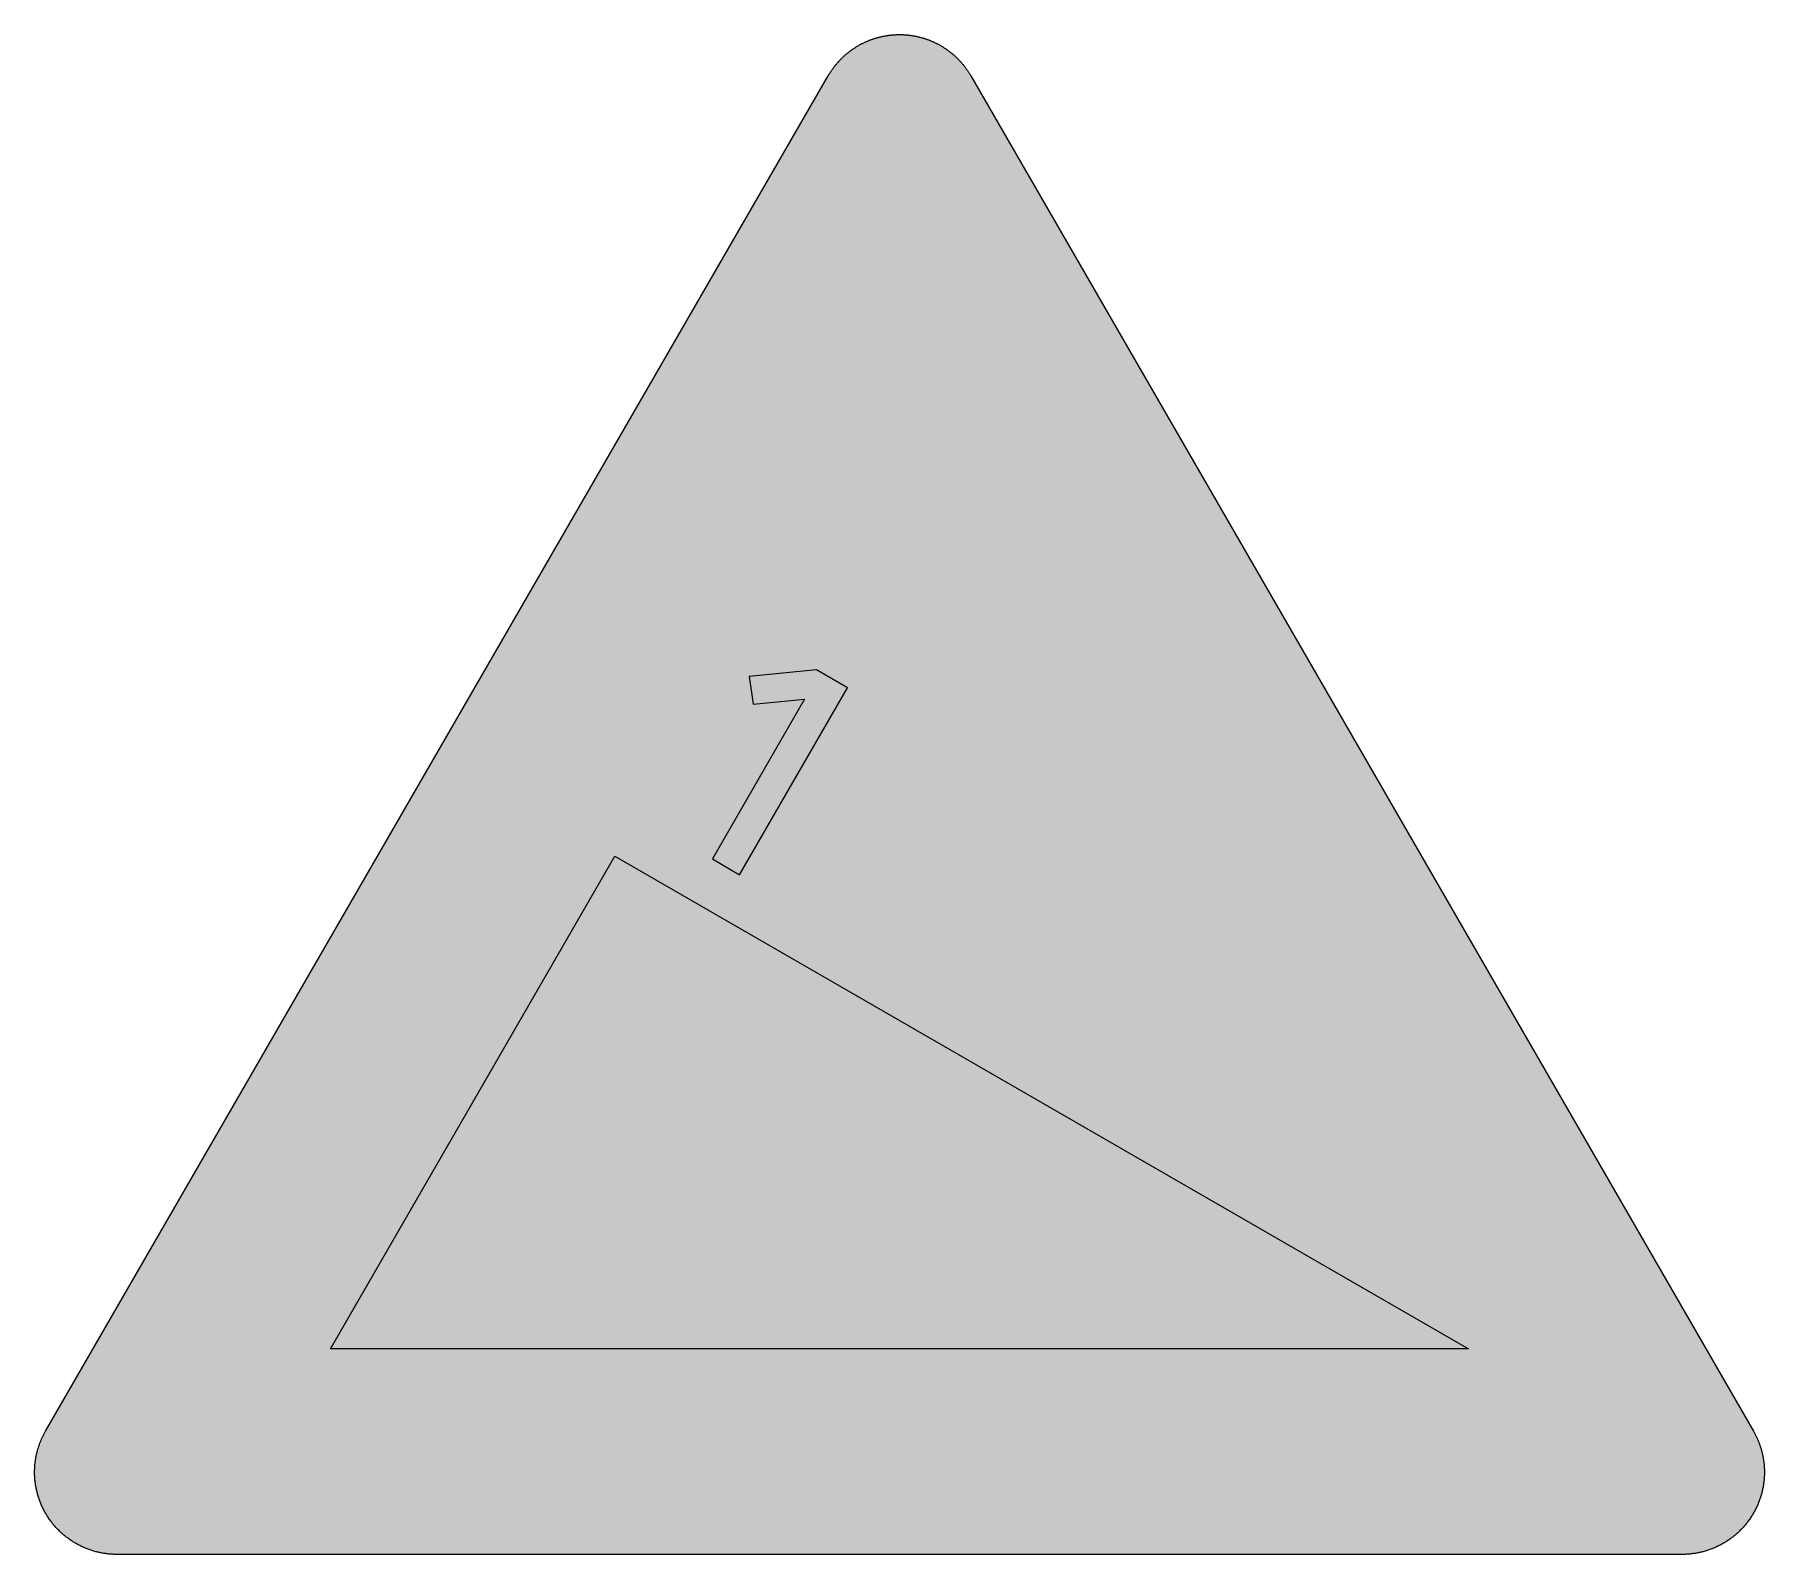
# Model space of a CAD drawing. Header units: millimetres. Extents: x 0 to 297, y 0 to 261.
import ezdxf

# ---------------------------------------------------------------- set-up
doc = ezdxf.new("R2010")
doc.units = ezdxf.units.MM

msp = doc.modelspace()

# ---------------------------------------------------------------- hatches: boundary and pattern name
for color, points in [(254, [(14.1633, 0.0526), (13.9878, 0.0533), (13.8125, 0.0559), (13.6373, 0.061), (13.462, 0.0686), (13.2893, 0.0787), (13.114, 0.0914), (12.9413, 0.1041), (12.7686, 0.1194), (12.5959, 0.1397), (12.4231, 0.16), (12.2504, 0.1803), (12.0777, 0.2057), (11.9075, 0.2337), (11.7373, 0.2616), (11.5672, 0.2921), (11.397, 0.3251), (11.2268, 0.3607), (11.0592, 0.3962), (10.8915, 0.4369), (10.7239, 0.4775), (10.5562, 0.5207), (10.3886, 0.5664), (10.2235, 0.6121), (10.0584, 0.6604), (9.8933, 0.7137), (9.7307, 0.7645), (9.5682, 0.8204), (9.4056, 0.8788), (9.2431, 0.9373), (9.083, 0.9982), (8.923, 1.0617), (8.763, 1.1252), (8.6055, 1.1938), (8.4455, 1.2624), (8.2906, 1.331), (8.1331, 1.4046), (7.9781, 1.4783), (7.8232, 1.5545), (7.6708, 1.6332), (7.5184, 1.7145), (7.366, 1.7958), (7.2161, 1.8796), (7.0663, 1.966), (6.919, 2.0549), (6.7716, 2.1438), (6.6243, 2.2352), (6.4795, 2.3266), (6.3348, 2.4232), (6.19, 2.5197), (6.0477, 2.6187), (5.908, 2.7178), (5.7683, 2.8219), (5.6286, 2.9261), (5.4915, 3.0302), (5.3543, 3.1394), (5.2197, 3.2487), (5.0851, 3.3579), (4.953, 3.4722), (4.8209, 3.5865), (4.6914, 3.7033), (4.5644, 3.8202), (4.4348, 3.9395), (4.3104, 4.0615), (4.1859, 4.1859), (4.0615, 4.3104), (3.9395, 4.4374), (3.8202, 4.5644), (3.7033, 4.6914), (3.5865, 4.8235), (3.4722, 4.953), (3.3579, 5.0876), (3.2487, 5.2197), (3.1369, 5.3543), (3.0302, 5.4915), (2.9235, 5.6286), (2.8194, 5.7683), (2.7178, 5.908), (2.6187, 6.0503), (2.5197, 6.19), (2.4232, 6.3348), (2.3266, 6.4795), (2.2352, 6.6243), (2.1438, 6.7716), (2.0523, 6.919), (1.966, 7.0663), (1.8796, 7.2161), (1.7958, 7.366), (1.7145, 7.5184), (1.6332, 7.6708), (1.5545, 7.8232), (1.4783, 7.9781), (1.4046, 8.1331), (1.331, 8.2906), (1.2598, 8.4455), (1.1913, 8.6055), (1.1252, 8.763), (1.0592, 8.923), (0.9982, 9.083), (0.9373, 9.2431), (0.8763, 9.4056), (0.8204, 9.5682), (0.7645, 9.7307), (0.7112, 9.8933), (0.6604, 10.0584), (0.6121, 10.2235), (0.5639, 10.3911), (0.5207, 10.5562), (0.4775, 10.7239), (0.4343, 10.8915), (0.3962, 11.0592), (0.3607, 11.2268), (0.3251, 11.397), (0.2921, 11.5672), (0.2616, 11.7373), (0.2311, 11.9075), (0.2057, 12.0802), (0.1803, 12.2504), (0.1575, 12.4231), (0.1372, 12.5959), (0.1194, 12.7686), (0.1041, 12.9413), (0.0889, 13.114), (0.0787, 13.2893), (0.0686, 13.462), (0.061, 13.6373), (0.0559, 13.8125), (0.0508, 13.9878), (0.0508, 14.163), (0.0508, 14.2773), (0.0533, 14.3942), (0.0559, 14.511), (0.0584, 14.6253), (0.0635, 14.7422), (0.0686, 14.859), (0.0737, 14.9733), (0.0813, 15.0901), (0.0889, 15.2044), (0.0991, 15.3187), (0.1092, 15.4356), (0.1194, 15.5499), (0.1321, 15.6642), (0.1448, 15.7785), (0.1575, 15.8953), (0.1727, 16.0096), (0.188, 16.1239), (0.2032, 16.2382), (0.221, 16.35), (0.2413, 16.4643), (0.2591, 16.5786), (0.2794, 16.6929), (0.2997, 16.8046), (0.3226, 16.9189), (0.3454, 17.0307), (0.3708, 17.145), (0.3937, 17.2568), (0.4191, 17.3685), (0.447, 17.4803), (0.475, 17.592), (0.5029, 17.7038), (0.5334, 17.8156), (0.5613, 17.9273), (0.5944, 18.0365), (0.6248, 18.1483), (0.6579, 18.2575), (0.6934, 18.3693), (0.7264, 18.4785), (0.762, 18.5877), (0.8001, 18.6969), (0.8382, 18.8062), (0.8763, 18.9128), (0.9144, 19.0221), (0.955, 19.1313), (0.9957, 19.238), (1.0389, 19.3446), (1.0795, 19.4539), (1.1252, 19.5605), (1.1684, 19.6647), (1.2141, 19.7714), (1.2598, 19.878), (1.3081, 19.9822), (1.3564, 20.0889), (1.4046, 20.193), (1.4554, 20.2971), (1.5062, 20.4013), (1.557, 20.5054), (1.6104, 20.607), (1.6637, 20.7112), (1.717, 20.8128), (1.7729, 20.9144), (1.8263, 21.016), (1.8847, 21.1176), (1.9406, 21.2192), (136.2523, 253.8501), (136.3091, 253.9492), (136.3675, 254.0483), (136.4285, 254.1473), (136.4894, 254.2464), (136.5504, 254.3454), (136.6139, 254.442), (136.6774, 254.5385), (136.7409, 254.635), (136.8044, 254.7315), (136.8704, 254.8255), (136.9365, 254.922), (137.0025, 255.016), (137.0711, 255.11), (137.1397, 255.2014), (137.2083, 255.2954), (137.2794, 255.3868), (137.3505, 255.4783), (137.4216, 255.5672), (137.4927, 255.6586), (137.5664, 255.7475), (137.6401, 255.8364), (137.7137, 255.9253), (137.7874, 256.0117), (137.8636, 256.098), (137.9398, 256.1844), (138.016, 256.2708), (138.0947, 256.3546), (138.1735, 256.4409), (138.2522, 256.5222), (138.3309, 256.606), (138.4122, 256.6899), (138.4935, 256.7711), (138.5748, 256.8524), (138.6586, 256.9312), (138.7399, 257.0124), (138.8237, 257.0912), (138.9075, 257.1699), (138.9939, 257.2461), (139.0802, 257.3249), (139.1641, 257.4011), (139.253, 257.4747), (139.3393, 257.5509), (139.4282, 257.6246), (139.5171, 257.6982), (139.606, 257.7719), (139.6949, 257.843), (139.7864, 257.9141), (139.8778, 257.9853), (139.9692, 258.0564), (140.0607, 258.125), (140.1547, 258.1935), (140.2486, 258.2596), (140.3426, 258.3282), (140.4366, 258.3942), (140.5331, 258.4602), (140.6296, 258.5237), (140.7262, 258.5872), (140.8227, 258.6507), (140.9192, 258.7142), (141.0183, 258.7752), (141.1173, 258.8362), (141.2164, 258.8946), (141.3154, 258.9555), (141.4145, 259.014), (141.5161, 259.0698), (141.6177, 259.1283), (141.7193, 259.1841), (141.8209, 259.2375), (141.9225, 259.2934), (142.0266, 259.3467), (142.1308, 259.3975), (142.2324, 259.4508), (142.3365, 259.5016), (142.4407, 259.5499), (142.5473, 259.6007), (142.6515, 259.6464), (142.7556, 259.6947), (142.8623, 259.7404), (142.969, 259.7861), (143.0757, 259.8318), (143.1823, 259.875), (143.289, 259.9182), (143.3957, 259.9588), (143.5049, 259.9995), (143.6116, 260.0401), (143.7208, 260.0808), (143.83, 260.1189), (143.9393, 260.1544), (144.0485, 260.1925), (144.1577, 260.2281), (144.2669, 260.2636), (144.3761, 260.2967), (144.4879, 260.3297), (144.5971, 260.3627), (144.7089, 260.3932), (144.8206, 260.4237), (144.9299, 260.4516), (145.0416, 260.4821), (145.1534, 260.5075), (145.2651, 260.5354), (145.3794, 260.5608), (145.4912, 260.5862), (145.603, 260.6091), (145.7173, 260.6319), (145.829, 260.6548), (145.9433, 260.6751), (146.0551, 260.6954), (146.1694, 260.7158), (146.2837, 260.7335), (146.398, 260.7513), (146.5123, 260.7666), (146.6266, 260.7818), (146.7409, 260.797), (146.8552, 260.8123), (146.9695, 260.825), (147.0838, 260.8351), (147.2006, 260.8478), (147.3149, 260.858), (147.4292, 260.8656), (147.5461, 260.8732), (147.6604, 260.8809), (147.7772, 260.8859), (147.8915, 260.8936), (148.0083, 260.8961), (148.1226, 260.9012), (148.2395, 260.9037), (148.3563, 260.9037), (148.4706, 260.9037), (148.5875, 260.9037), (148.7043, 260.9037), (148.8186, 260.9012), (148.9354, 260.8961), (149.0523, 260.8936), (149.1666, 260.8859), (149.2834, 260.8809), (149.3977, 260.8732), (149.512, 260.8656), (149.6289, 260.858), (149.7432, 260.8478), (149.8575, 260.8351), (149.9743, 260.825), (150.0886, 260.8123), (150.2029, 260.797), (150.3172, 260.7818), (150.4315, 260.7666), (150.5458, 260.7513), (150.6601, 260.7335), (150.7744, 260.7158), (150.8862, 260.6954), (151.0005, 260.6751), (151.1148, 260.6548), (151.2265, 260.6319), (151.3408, 260.6091), (151.4526, 260.5862), (151.5643, 260.5608), (151.6761, 260.5354), (151.7879, 260.5075), (151.8996, 260.4821), (152.0114, 260.4516), (152.1231, 260.4237), (152.2349, 260.3932), (152.3467, 260.3627), (152.4559, 260.3297), (152.5676, 260.2967), (152.6769, 260.2636), (152.7861, 260.2281), (152.8953, 260.1925), (153.0045, 260.1544), (153.1137, 260.1189), (153.223, 260.0808), (153.3296, 260.0401), (153.4389, 259.9995), (153.5455, 259.9588), (153.6548, 259.9182), (153.7614, 259.875), (153.8681, 259.8318), (153.9748, 259.7861), (154.0789, 259.7404), (154.1856, 259.6947), (154.2923, 259.6464), (154.3964, 259.6007), (154.5006, 259.5499), (154.6047, 259.5016), (154.7089, 259.4508), (154.813, 259.3975), (154.9171, 259.3467), (155.0187, 259.2934), (155.1203, 259.2375), (155.2245, 259.1841), (155.3261, 259.1283), (155.4251, 259.0698), (155.5267, 259.014), (155.6283, 258.9555), (155.7274, 258.8946), (155.8265, 258.8362), (155.9255, 258.7752), (156.022, 258.7142), (156.1211, 258.6507), (156.2176, 258.5872), (156.3141, 258.5237), (156.4107, 258.4602), (156.5046, 258.3942), (156.6012, 258.3282), (156.6951, 258.2596), (156.7866, 258.1935), (156.8806, 258.125), (156.972, 258.0564), (157.066, 257.9853), (157.1574, 257.9141), (157.2463, 257.843), (157.3378, 257.7719), (157.4267, 257.6982), (157.5156, 257.6246), (157.6019, 257.5509), (157.6908, 257.4747), (157.7772, 257.4011), (157.8635, 257.3249), (157.9499, 257.2461), (158.0337, 257.1699), (158.1201, 257.0912), (158.2039, 257.0124), (158.2852, 256.9312), (158.369, 256.8524), (158.4503, 256.7711), (158.5316, 256.6899), (158.6103, 256.606), (158.6916, 256.5222), (158.7703, 256.4409), (158.8491, 256.3546), (158.9253, 256.2708), (159.004, 256.1844), (159.0802, 256.098), (159.1539, 256.0117), (159.2301, 255.9253), (159.3037, 255.8364), (159.3774, 255.7475), (159.451, 255.6586), (159.5222, 255.5672), (159.5933, 255.4783), (159.6644, 255.3868), (159.7355, 255.2954), (159.8041, 255.2014), (159.8727, 255.11), (159.9387, 255.016), (160.0073, 254.922), (160.0733, 254.8255), (160.1368, 254.7315), (160.2029, 254.635), (160.2664, 254.5385), (160.3299, 254.442), (160.3908, 254.3454), (160.4543, 254.2464), (160.5153, 254.1473), (160.5737, 254.0483), (160.6347, 253.9492), (160.6906, 253.8476), (295.0023, 21.2192), (295.0591, 21.1176), (295.115, 21.016), (295.1709, 20.9144), (295.2267, 20.8128), (295.2801, 20.7112), (295.3334, 20.607), (295.3868, 20.5054), (295.4376, 20.4013), (295.4884, 20.2971), (295.5392, 20.193), (295.5874, 20.0889), (295.6357, 19.9822), (295.6814, 19.878), (295.7297, 19.7714), (295.7754, 19.6647), (295.8186, 19.5605), (295.8617, 19.4539), (295.9049, 19.3446), (295.9481, 19.238), (295.9887, 19.1313), (296.0294, 19.0221), (296.0675, 18.9128), (296.1056, 18.8062), (296.1437, 18.6969), (296.1792, 18.5877), (296.2148, 18.4785), (296.2504, 18.3693), (296.2834, 18.2575), (296.3164, 18.1483), (296.3494, 18.0365), (296.3799, 17.9273), (296.4104, 17.8156), (296.4409, 17.7038), (296.4688, 17.592), (296.4967, 17.4803), (296.5221, 17.3685), (296.5475, 17.2568), (296.5729, 17.145), (296.5958, 17.0307), (296.6212, 16.9189), (296.6415, 16.8046), (296.6644, 16.6929), (296.6822, 16.5786), (296.7025, 16.4643), (296.7203, 16.35), (296.738, 16.2382), (296.7558, 16.1239), (296.7711, 16.0096), (296.7838, 15.8953), (296.799, 15.7785), (296.8117, 15.6642), (296.8244, 15.5499), (296.8346, 15.4356), (296.8447, 15.3187), (296.8523, 15.2044), (296.86, 15.0901), (296.8676, 14.9733), (296.8752, 14.859), (296.8803, 14.7422), (296.8828, 14.6253), (296.8879, 14.511), (296.8904, 14.3942), (296.8904, 14.2773), (296.8904, 14.163), (296.8904, 13.9878), (296.8879, 13.8125), (296.8828, 13.6373), (296.8752, 13.462), (296.865, 13.2893), (296.8523, 13.114), (296.8396, 12.9413), (296.8219, 12.7686), (296.8041, 12.5959), (296.7838, 12.4231), (296.7609, 12.2504), (296.738, 12.0802), (296.7101, 11.9075), (296.6822, 11.7373), (296.6517, 11.5672), (296.6187, 11.397), (296.5831, 11.2268), (296.545, 11.0592), (296.5069, 10.8915), (296.4663, 10.7239), (296.4231, 10.5562), (296.3774, 10.3911), (296.3316, 10.2235), (296.2808, 10.0584), (296.23, 9.8933), (296.1767, 9.7307), (296.1234, 9.5682), (296.0649, 9.4056), (296.0065, 9.2431), (295.9456, 9.083), (295.8821, 8.923), (295.8186, 8.763), (295.75, 8.6055), (295.6814, 8.4455), (295.6103, 8.2906), (295.5392, 8.1331), (295.463, 7.9781), (295.3868, 7.8232), (295.3106, 7.6708), (295.2293, 7.5184), (295.148, 7.366), (295.0642, 7.2161), (294.9778, 7.0663), (294.8889, 6.919), (294.8, 6.7716), (294.7086, 6.6243), (294.6146, 6.4795), (294.5206, 6.3348), (294.4241, 6.19), (294.325, 6.0503), (294.226, 5.908), (294.1218, 5.7683), (294.0177, 5.6286), (293.9136, 5.4915), (293.8043, 5.3543), (293.6951, 5.2197), (293.5859, 5.0876), (293.4716, 4.953), (293.3573, 4.8235), (293.2405, 4.6914), (293.1236, 4.5644), (293.0042, 4.4374), (292.8823, 4.3104), (292.7579, 4.1859), (292.6334, 4.0615), (292.5089, 3.9395), (292.3794, 3.8202), (292.2524, 3.7033), (292.1203, 3.5865), (291.9908, 3.4722), (291.8562, 3.3579), (291.7241, 3.2487), (291.5895, 3.1394), (291.4523, 3.0302), (291.3151, 2.9261), (291.1754, 2.8219), (291.0357, 2.7178), (290.8935, 2.6187), (290.7513, 2.5197), (290.609, 2.4232), (290.4642, 2.3266), (290.3195, 2.2352), (290.1721, 2.1438), (290.0248, 2.0549), (289.8775, 1.966), (289.7276, 1.8796), (289.5778, 1.7958), (289.4254, 1.7145), (289.273, 1.6332), (289.118, 1.5545), (288.9656, 1.4783), (288.8107, 1.4046), (288.6532, 1.331), (288.4957, 1.2624), (288.3383, 1.1938), (288.1808, 1.1252), (288.0208, 1.0617), (287.8607, 0.9982), (287.7007, 0.9373), (287.5382, 0.8788), (287.3756, 0.8204), (287.213, 0.7645), (287.0479, 0.7137), (286.8854, 0.6604), (286.7203, 0.6121), (286.5526, 0.5664), (286.3875, 0.5207), (286.2199, 0.4775), (286.0523, 0.4369), (285.8846, 0.3962), (285.7144, 0.3607), (285.5468, 0.3251), (285.3766, 0.2921), (285.2064, 0.2616), (285.0363, 0.2337), (284.8635, 0.2057), (284.6934, 0.1803), (284.5206, 0.16), (284.3479, 0.1397), (284.1752, 0.1194), (284.0025, 0.1041), (283.8272, 0.0914), (283.6545, 0.0787), (283.4792, 0.0686), (283.3065, 0.061), (283.1313, 0.0559), (282.956, 0.0533), (282.7807, 0.0508)]), (59, [(116.3616, 119.4114), (121.0359, 116.7116), (139.5568, 148.7911), (134.2401, 151.8599), (122.651, 150.73), (123.3385, 145.995), (132.1841, 146.8148)]), (59, [(50.8261, 35.3304), (99.6488, 119.8965), (246.1204, 35.3304)])]:
    msp.add_hatch(color=color).paths.add_polyline_path(points)
h = msp.add_hatch(color=22)
h.paths.add_polyline_path([(14.1633, 5.3442), (13.9344, 5.3467), (13.7084, 5.3543), (13.4849, 5.3696), (13.2613, 5.3873), (13.0378, 5.4127), (12.8194, 5.4458), (12.6009, 5.4813), (12.385, 5.522), (12.1717, 5.5677), (11.9583, 5.621), (11.7475, 5.6769), (11.5392, 5.7404), (11.3335, 5.8064), (11.1303, 5.8776), (10.9296, 5.9538), (10.729, 6.035), (10.5334, 6.1214), (10.3378, 6.2128), (10.1473, 6.3068), (9.9593, 6.4084), (9.7714, 6.5126), (9.5885, 6.6192), (9.4082, 6.7335), (9.2304, 6.8504), (9.0576, 6.9698), (8.8849, 7.0942), (8.7173, 7.2238), (8.5522, 7.3584), (8.3896, 7.493), (8.2321, 7.6352), (8.0772, 7.7775), (7.9273, 7.9273), (7.7775, 8.0772), (7.6352, 8.2321), (7.493, 8.3922), (7.3558, 8.5522), (7.2238, 8.7173), (7.0942, 8.8849), (6.9698, 9.0576), (6.8504, 9.2329), (6.7335, 9.4082), (6.6192, 9.5885), (6.5126, 9.7739), (6.4084, 9.9593), (6.3068, 10.1473), (6.2128, 10.3403), (6.1214, 10.5334), (6.035, 10.729), (5.9538, 10.9296), (5.8776, 11.1303), (5.8064, 11.3335), (5.7404, 11.5392), (5.6769, 11.7475), (5.621, 11.9583), (5.5677, 12.1717), (5.522, 12.385), (5.4813, 12.6009), (5.4432, 12.8194), (5.4127, 13.0404), (5.3873, 13.2613), (5.3696, 13.4849), (5.3543, 13.7084), (5.3467, 13.9344), (5.3416, 14.163), (5.3442, 14.2342), (5.3442, 14.3078), (5.3442, 14.3789), (5.3467, 14.4526), (5.3492, 14.5237), (5.3543, 14.5974), (5.3569, 14.6685), (5.3619, 14.7422), (5.367, 14.8133), (5.3721, 14.8869), (5.3797, 14.9581), (5.3848, 15.0292), (5.3924, 15.1003), (5.4, 15.174), (5.4102, 15.2451), (5.4178, 15.3162), (5.428, 15.3873), (5.4381, 15.4584), (5.4483, 15.5296), (5.461, 15.6007), (5.4737, 15.6718), (5.4864, 15.7429), (5.4991, 15.814), (5.5118, 15.8852), (5.527, 15.9563), (5.5423, 16.0249), (5.5575, 16.096), (5.5728, 16.1671), (5.5905, 16.2357), (5.6083, 16.3068), (5.6261, 16.3754), (5.6439, 16.444), (5.6617, 16.5151), (5.682, 16.5837), (5.7023, 16.6522), (5.7226, 16.7208), (5.7429, 16.7919), (5.7658, 16.8605), (5.7887, 16.9266), (5.8115, 16.9951), (5.8344, 17.0637), (5.8572, 17.1323), (5.8826, 17.2009), (5.908, 17.2669), (5.9334, 17.3355), (5.9588, 17.4015), (5.9868, 17.4676), (6.0147, 17.5362), (6.0427, 17.6022), (6.0706, 17.6682), (6.0985, 17.7343), (6.129, 17.8003), (6.1595, 17.8664), (6.19, 17.9299), (6.2205, 17.9959), (6.2509, 18.0619), (6.284, 18.1254), (6.317, 18.1915), (6.35, 18.255), (6.383, 18.3185), (6.4186, 18.382), (6.4541, 18.4455), (6.4897, 18.509), (6.5253, 18.5725), (140.8356, 251.2042), (140.909, 251.3305), (140.9852, 251.4549), (141.064, 251.5794), (141.1453, 251.7013), (141.2265, 251.8232), (141.3129, 251.9426), (141.3967, 252.0594), (141.4856, 252.1763), (141.5745, 252.2906), (141.666, 252.4023), (141.7599, 252.5141), (141.8539, 252.6233), (141.9504, 252.73), (142.0495, 252.8367), (142.1486, 252.9408), (142.2502, 253.0424), (142.3518, 253.144), (142.4559, 253.2431), (142.5626, 253.3396), (142.6693, 253.4336), (142.7785, 253.5276), (142.8877, 253.619), (142.9995, 253.7104), (143.1112, 253.7968), (143.2255, 253.8832), (143.3424, 253.967), (143.4592, 254.0483), (143.576, 254.1295), (143.6954, 254.2083), (143.8173, 254.2845), (143.9393, 254.3581), (144.0612, 254.4318), (144.1856, 254.5004), (144.3126, 254.569), (144.4371, 254.635), (144.5666, 254.701), (144.6936, 254.762), (144.8232, 254.823), (144.9553, 254.8814), (145.0848, 254.9373), (145.2194, 254.9906), (145.3515, 255.0414), (145.4861, 255.0922), (145.6207, 255.1405), (145.7579, 255.1836), (145.8951, 255.2268), (146.0322, 255.2675), (146.1694, 255.3081), (146.3091, 255.3437), (146.4488, 255.3792), (146.591, 255.4097), (146.7307, 255.4402), (146.873, 255.4681), (147.0152, 255.491), (147.16, 255.5138), (147.3022, 255.5342), (147.447, 255.5519), (147.5918, 255.5697), (147.7391, 255.5824), (147.8839, 255.5926), (148.0312, 255.6027), (148.176, 255.6078), (148.3233, 255.6104), (148.4706, 255.6129), (148.6179, 255.6104), (148.7653, 255.6078), (148.9126, 255.6027), (149.0599, 255.5926), (149.2047, 255.5824), (149.3495, 255.5697), (149.4942, 255.5519), (149.639, 255.5342), (149.7838, 255.5138), (149.926, 255.491), (150.0683, 255.4681), (150.2105, 255.4402), (150.3528, 255.4097), (150.4925, 255.3792), (150.6347, 255.3437), (150.7719, 255.3081), (150.9116, 255.2675), (151.0487, 255.2268), (151.1859, 255.1836), (151.323, 255.1405), (151.4577, 255.0922), (151.5923, 255.0414), (151.7244, 254.9906), (151.8564, 254.9373), (151.9885, 254.8814), (152.1206, 254.823), (152.2501, 254.762), (152.3771, 254.701), (152.5041, 254.635), (152.6311, 254.569), (152.7581, 254.5004), (152.8801, 254.4318), (153.0045, 254.3581), (153.1264, 254.2845), (153.2458, 254.2083), (153.3652, 254.1295), (153.4846, 254.0483), (153.6014, 253.967), (153.7157, 253.8832), (153.83, 253.7968), (153.9443, 253.7104), (154.0561, 253.619), (154.1653, 253.5276), (154.2745, 253.4336), (154.3812, 253.3396), (154.4879, 253.2431), (154.592, 253.144), (154.6936, 253.0424), (154.7952, 252.9408), (154.8943, 252.8367), (154.9933, 252.73), (155.0899, 252.6233), (155.1838, 252.5141), (155.2778, 252.4023), (155.3693, 252.2906), (155.4582, 252.1763), (155.5471, 252.0594), (155.6334, 251.9426), (155.7172, 251.8232), (155.7985, 251.7013), (155.8798, 251.5794), (155.9585, 251.4549), (156.0347, 251.3305), (156.1109, 251.2035), (290.4201, 18.5734), (290.4541, 18.509), (290.4896, 18.4455), (290.5252, 18.382), (290.5608, 18.3185), (290.5938, 18.255), (290.6268, 18.1915), (290.6598, 18.1254), (290.6903, 18.0619), (290.7233, 17.9959), (290.7538, 17.9299), (290.7843, 17.8664), (290.8148, 17.8003), (290.8452, 17.7343), (290.8732, 17.6682), (290.9011, 17.6022), (290.9291, 17.5362), (290.957, 17.4676), (290.9824, 17.4015), (291.0103, 17.3355), (291.0357, 17.2669), (291.0611, 17.2009), (291.084, 17.1323), (291.1094, 17.0637), (291.1323, 16.9951), (291.1551, 16.9266), (291.178, 16.8605), (291.1983, 16.7919), (291.2212, 16.7208), (291.2415, 16.6522), (291.2618, 16.5837), (291.2796, 16.5151), (291.2999, 16.444), (291.3177, 16.3754), (291.3355, 16.3068), (291.3532, 16.2357), (291.3685, 16.1671), (291.3863, 16.096), (291.4015, 16.0249), (291.4167, 15.9563), (291.4294, 15.8852), (291.4447, 15.814), (291.4574, 15.7429), (291.4701, 15.6718), (291.4828, 15.6007), (291.4929, 15.5296), (291.5031, 15.4584), (291.5133, 15.3873), (291.5234, 15.3162), (291.5336, 15.2451), (291.5412, 15.174), (291.5488, 15.1003), (291.5564, 15.0292), (291.5641, 14.9581), (291.5691, 14.8869), (291.5768, 14.8133), (291.5818, 14.7422), (291.5844, 14.6685), (291.5895, 14.5974), (291.592, 14.5237), (291.5945, 14.4526), (291.5971, 14.3789), (291.5996, 14.3078), (291.5996, 14.2342), (291.5996, 14.163), (291.5971, 13.9344), (291.5895, 13.7084), (291.5742, 13.4849), (291.5539, 13.2613), (291.5285, 13.0404), (291.498, 12.8194), (291.4625, 12.6009), (291.4218, 12.385), (291.3736, 12.1717), (291.3228, 11.9583), (291.2643, 11.7475), (291.2034, 11.5392), (291.1373, 11.3335), (291.0637, 11.1303), (290.9875, 10.9296), (290.9062, 10.729), (290.8198, 10.5334), (290.7309, 10.3403), (290.6344, 10.1473), (290.5354, 9.9593), (290.4312, 9.7739), (290.322, 9.5885), (290.2102, 9.4082), (290.0934, 9.2329), (289.974, 9.0576), (289.847, 8.8849), (289.72, 8.7173), (289.5854, 8.5522), (289.4482, 8.3922), (289.3085, 8.2321), (289.1638, 8.0772), (289.0164, 7.9273), (288.8666, 7.7775), (288.7116, 7.6352), (288.5516, 7.493), (288.3916, 7.3584), (288.2265, 7.2238), (288.0563, 7.0942), (287.8861, 6.9698), (287.7109, 6.8504), (287.5331, 6.7335), (287.3527, 6.6192), (287.1699, 6.5126), (286.9844, 6.4084), (286.7965, 6.3068), (286.6034, 6.2128), (286.4104, 6.1214), (286.2148, 6.035), (286.0142, 5.9538), (285.8135, 5.8776), (285.6103, 5.8064), (285.4046, 5.7404), (285.1963, 5.6769), (284.9855, 5.621), (284.7721, 5.5677), (284.5587, 5.522), (284.3428, 5.4813), (284.1244, 5.4458), (283.9034, 5.4127), (283.6824, 5.3873), (283.4589, 5.3696), (283.2354, 5.3543), (283.0093, 5.3467), (282.7807, 5.3442)])
h.paths.add_polyline_path([(44.716, 31.8026), (148.4725, 211.5167), (252.2305, 31.8026)], flags=16)
h = msp.add_hatch(color=59)
edge = h.paths.add_edge_path()
edge.add_line((131.7554, 121.521), (131.6126, 121.2672))
edge.add_line((131.6126, 121.2672), (131.478, 121.0158))
edge.add_line((131.478, 121.0158), (131.351, 120.7643))
edge.add_line((131.351, 120.7643), (131.2316, 120.5128))
edge.add_line((131.2316, 120.5128), (131.1199, 120.2614))
edge.add_line((131.1199, 120.2614), (131.0132, 120.0099))
edge.add_line((131.0132, 120.0099), (130.9141, 119.7585))
edge.add_line((130.9141, 119.7585), (130.8227, 119.507))
edge.add_line((130.8227, 119.507), (130.7389, 119.2555))
edge.add_line((130.7389, 119.2555), (130.6627, 119.0041))
edge.add_line((130.6627, 119.0041), (130.5916, 118.7526))
edge.add_line((130.5916, 118.7526), (130.5306, 118.5012))
edge.add_line((130.5306, 118.5012), (130.4747, 118.2522))
edge.add_line((130.4747, 118.2522), (130.4265, 118.0008))
edge.add_line((130.4265, 118.0008), (130.3833, 117.7519))
edge.add_line((130.3833, 117.7519), (130.3503, 117.5029))
edge.add_line((130.3503, 117.5029), (130.3223, 117.254))
edge.add_line((130.3223, 117.254), (130.302, 117.0051))
edge.add_line((130.302, 117.0051), (130.2893, 116.7587))
edge.add_line((130.2893, 116.7587), (130.2817, 116.5098))
edge.add_line((130.2817, 116.5098), (130.2817, 116.2634))
edge.add_line((130.2817, 116.2634), (130.2893, 116.0196))
edge.add_line((130.2893, 116.0196), (130.3045, 115.7732))
edge.add_line((130.3045, 115.7732), (130.3274, 115.5294))
edge.add_line((130.3274, 115.5294), (130.3553, 115.2881))
edge.add_line((130.3553, 115.2881), (130.3909, 115.0442))
edge.add_line((130.3909, 115.0442), (130.4341, 114.8055))
edge.add_line((130.4341, 114.8055), (130.4823, 114.5642))
edge.add_line((130.4823, 114.5642), (130.5382, 114.3254))
edge.add_line((130.5382, 114.3254), (130.6017, 114.0866))
edge.add_line((130.6017, 114.0866), (130.6728, 113.8504))
edge.add_line((130.6728, 113.8504), (130.749, 113.6142))
edge.add_line((130.749, 113.6142), (130.8354, 113.3805))
edge.add_line((130.8354, 113.3805), (130.9243, 113.1494))
edge.add_line((130.9243, 113.1494), (131.0234, 112.9157))
edge.add_line((131.0234, 112.9157), (131.1275, 112.6871))
edge.add_line((131.1275, 112.6871), (131.2393, 112.4585))
edge.add_line((131.2393, 112.4585), (131.3586, 112.2299))
edge.add_line((131.3586, 112.2299), (131.4831, 112.0038))
edge.add_line((131.4831, 112.0038), (131.6152, 111.7803))
edge.add_line((131.6152, 111.7803), (131.7549, 111.5568))
edge.add_line((131.7549, 111.5568), (131.8997, 111.3358))
edge.add_line((131.8997, 111.3358), (132.0521, 111.1174))
edge.add_line((132.0521, 111.1174), (132.2121, 110.9015))
edge.add_line((132.2121, 110.9015), (132.3772, 110.6856))
edge.add_line((132.3772, 110.6856), (132.5524, 110.4697))
edge.add_line((132.5524, 110.4697), (132.7302, 110.2589))
edge.add_line((132.7302, 110.2589), (132.9182, 110.048))
edge.add_line((132.9182, 110.048), (133.1112, 109.8423))
edge.add_line((133.1112, 109.8423), (133.3094, 109.634))
edge.add_line((133.3094, 109.634), (133.5176, 109.4308))
edge.add_line((133.5176, 109.4308), (133.731, 109.2302))
edge.add_line((133.731, 109.2302), (133.9494, 109.0295))
edge.add_line((133.9494, 109.0295), (134.178, 108.8339))
edge.add_line((134.178, 108.8339), (134.4117, 108.6383))
edge.add_line((134.4117, 108.6383), (134.6505, 108.4453))
edge.add_line((134.6505, 108.4453), (134.8969, 108.2548))
edge.add_line((134.8969, 108.2548), (135.1509, 108.0668))
edge.add_line((135.1509, 108.0668), (135.4099, 107.8814))
edge.add_line((135.4099, 107.8814), (135.6766, 107.6985))
edge.add_line((135.6766, 107.6985), (135.951, 107.5182))
edge.add_line((135.951, 107.5182), (136.2304, 107.3404))
edge.add_line((136.2304, 107.3404), (136.5174, 107.1651))
edge.add_line((136.5174, 107.1651), (136.8095, 106.9924))
edge.add_line((136.8095, 106.9924), (137.1067, 106.8248))
edge.add_line((137.1067, 106.8248), (137.4013, 106.6648))
edge.add_line((137.4013, 106.6648), (137.6959, 106.5098))
edge.add_line((137.6959, 106.5098), (137.988, 106.365))
edge.add_line((137.988, 106.365), (138.2801, 106.2253))
edge.add_line((138.2801, 106.2253), (138.5697, 106.0907))
edge.add_line((138.5697, 106.0907), (138.8593, 105.9663))
edge.add_line((138.8593, 105.9663), (139.1463, 105.8469))
edge.add_line((139.1463, 105.8469), (139.4333, 105.7351))
edge.add_line((139.4333, 105.7351), (139.7203, 105.6284))
edge.add_line((139.7203, 105.6284), (140.0023, 105.5319))
edge.add_line((140.0023, 105.5319), (140.2842, 105.4405))
edge.add_line((140.2842, 105.4405), (140.5661, 105.3567))
edge.add_line((140.5661, 105.3567), (140.8455, 105.2779))
edge.add_line((140.8455, 105.2779), (141.1224, 105.2068))
edge.add_line((141.1224, 105.2068), (141.3993, 105.1433))
edge.add_line((141.3993, 105.1433), (141.6736, 105.0849))
edge.add_line((141.6736, 105.0849), (141.9479, 105.0366))
edge.add_line((141.9479, 105.0366), (142.2197, 104.9909))
edge.add_line((142.2197, 104.9909), (142.4889, 104.9553))
edge.add_line((142.4889, 104.9553), (142.7556, 104.9249))
edge.add_line((142.7556, 104.9249), (143.0198, 104.902))
edge.add_line((143.0198, 104.902), (143.2839, 104.8868))
edge.add_line((143.2839, 104.8868), (143.5456, 104.8766))
edge.add_line((143.5456, 104.8766), (143.8072, 104.8741))
edge.add_line((143.8072, 104.8741), (144.0637, 104.8766))
edge.add_line((144.0637, 104.8766), (144.3203, 104.8868))
edge.add_line((144.3203, 104.8868), (144.5743, 104.9045))
edge.add_line((144.5743, 104.9045), (144.8257, 104.9274))
edge.add_line((144.8257, 104.9274), (145.0746, 104.9579))
edge.add_line((145.0746, 104.9579), (145.321, 104.996))
edge.add_line((145.321, 104.996), (145.5649, 105.0392))
edge.add_line((145.5649, 105.0392), (145.8087, 105.09))
edge.add_line((145.8087, 105.09), (146.0475, 105.1458))
edge.add_line((146.0475, 105.1458), (146.2837, 105.2093))
edge.add_line((146.2837, 105.2093), (146.5199, 105.2805))
edge.add_line((146.5199, 105.2805), (146.751, 105.3567))
edge.add_line((146.751, 105.3567), (146.9822, 105.4405))
edge.add_line((146.9822, 105.4405), (147.2082, 105.5319))
edge.add_line((147.2082, 105.5319), (147.4343, 105.6284))
edge.add_line((147.4343, 105.6284), (147.6553, 105.73))
edge.add_line((147.6553, 105.73), (147.8737, 105.8393))
edge.add_line((147.8737, 105.8393), (148.0922, 105.9561))
edge.add_line((148.0922, 105.9561), (148.3055, 106.078))
edge.add_line((148.3055, 106.078), (148.5163, 106.2076))
edge.add_line((148.5163, 106.2076), (148.7246, 106.3422))
edge.add_line((148.7246, 106.3422), (148.9278, 106.4844))
edge.add_line((148.9278, 106.4844), (149.131, 106.6343))
edge.add_line((149.131, 106.6343), (149.3291, 106.7892))
edge.add_line((149.3291, 106.7892), (149.5247, 106.9492))
edge.add_line((149.5247, 106.9492), (149.7178, 107.1169))
edge.add_line((149.7178, 107.1169), (149.9083, 107.2921))
edge.add_line((149.9083, 107.2921), (150.0937, 107.4725))
edge.add_line((150.0937, 107.4725), (150.2766, 107.6604))
edge.add_line((150.2766, 107.6604), (150.4569, 107.8535))
edge.add_line((150.4569, 107.8535), (150.6322, 108.0541))
edge.add_line((150.6322, 108.0541), (150.8049, 108.2599))
edge.add_line((150.8049, 108.2599), (150.9751, 108.4707))
edge.add_line((150.9751, 108.4707), (151.1427, 108.6917))
edge.add_line((151.1427, 108.6917), (151.3053, 108.9152))
edge.add_line((151.3053, 108.9152), (151.4627, 109.1463))
edge.add_line((151.4627, 109.1463), (151.6202, 109.3851))
edge.add_line((151.6202, 109.3851), (151.7701, 109.6289))
edge.add_line((151.7701, 109.6289), (151.9199, 109.8804))
edge.add_line((151.9199, 109.8804), (152.0419, 110.0963))
edge.add_line((152.0419, 110.0963), (152.1562, 110.3097))
edge.add_line((152.1562, 110.3097), (152.2654, 110.5256))
edge.add_line((152.2654, 110.5256), (152.3695, 110.7364))
edge.add_line((152.3695, 110.7364), (152.466, 110.9472))
edge.add_line((152.466, 110.9472), (152.5549, 111.158))
edge.add_line((152.5549, 111.158), (152.6413, 111.3663))
edge.add_line((152.6413, 111.3663), (152.72, 111.5746))
edge.add_line((152.72, 111.5746), (152.7912, 111.7803))
edge.add_line((152.7912, 111.7803), (152.8597, 111.9861))
edge.add_line((152.8597, 111.9861), (152.9207, 112.1918))
edge.add_line((152.9207, 112.1918), (152.9766, 112.3925))
edge.add_line((152.9766, 112.3925), (153.0274, 112.5957))
edge.add_line((153.0274, 112.5957), (153.0731, 112.7963))
edge.add_line((153.0731, 112.7963), (153.1137, 112.997))
edge.add_line((153.1137, 112.997), (153.1468, 113.1951))
edge.add_line((153.1468, 113.1951), (153.1772, 113.3932))
edge.add_line((153.1772, 113.3932), (153.2026, 113.5888))
edge.add_line((153.2026, 113.5888), (153.223, 113.7844))
edge.add_line((153.223, 113.7844), (153.2382, 113.9774))
edge.add_line((153.2382, 113.9774), (153.2484, 114.173))
edge.add_line((153.2484, 114.173), (153.2534, 114.3635))
edge.add_line((153.2534, 114.3635), (153.256, 114.5565))
edge.add_line((153.256, 114.5565), (153.2534, 114.747))
edge.add_line((153.2534, 114.747), (153.2458, 114.9375))
edge.add_line((153.2458, 114.9375), (153.2357, 115.1255))
edge.add_line((153.2357, 115.1255), (153.2204, 115.3135))
edge.add_line((153.2204, 115.3135), (153.2001, 115.5014))
edge.add_line((153.2001, 115.5014), (153.1772, 115.6868))
edge.add_line((153.1772, 115.6868), (153.1518, 115.8723))
edge.add_line((153.1518, 115.8723), (153.1214, 116.0577))
edge.add_line((153.1214, 116.0577), (153.0858, 116.2406))
edge.add_line((153.0858, 116.2406), (153.0477, 116.4234))
edge.add_line((153.0477, 116.4234), (153.0071, 116.6063))
edge.add_line((153.0071, 116.6063), (152.9639, 116.7867))
edge.add_line((152.9639, 116.7867), (152.9156, 116.967))
edge.add_line((152.9156, 116.967), (152.8648, 117.1473))
edge.add_line((152.8648, 117.1473), (152.8115, 117.3251))
edge.add_line((152.8115, 117.3251), (152.7531, 117.5055))
edge.add_line((152.7531, 117.5055), (152.6946, 117.6833))
edge.add_line((152.6946, 117.6833), (152.6311, 117.8585))
edge.add_line((152.6311, 117.8585), (152.5676, 118.0363))
edge.add_line((152.5676, 118.0363), (152.4991, 118.2116))
edge.add_line((152.4991, 118.2116), (152.4305, 118.3869))
edge.add_line((152.4305, 118.3869), (152.3568, 118.5621))
edge.add_line((152.3568, 118.5621), (152.2832, 118.7348))
edge.add_line((152.2832, 118.7348), (152.207, 118.9076))
edge.add_line((152.207, 118.9076), (152.1282, 119.0828))
edge.add_line((152.1282, 119.0828), (152.0469, 119.253))
edge.add_line((152.0469, 119.253), (151.9657, 119.4257))
edge.add_line((151.9657, 119.4257), (151.8793, 119.5959))
edge.add_line((151.8793, 119.5959), (151.7955, 119.7686))
edge.add_line((151.7955, 119.7686), (151.7066, 119.9388))
edge.add_line((151.7066, 119.9388), (151.6177, 120.109))
edge.add_line((151.6177, 120.109), (151.5262, 120.2766))
edge.add_line((151.5262, 120.2766), (151.4348, 120.4468))
edge.add_line((151.4348, 120.4468), (151.3434, 120.6144))
edge.add_line((151.3434, 120.6144), (151.2494, 120.7821))
edge.add_line((151.2494, 120.7821), (151.1529, 120.9497))
edge.add_line((151.1529, 120.9497), (151.0589, 121.1174))
edge.add_line((151.0589, 121.1174), (150.9598, 121.285))
edge.add_line((150.9598, 121.285), (150.8633, 121.4526))
edge.add_line((150.8633, 121.4526), (150.7642, 121.6177))
edge.add_line((150.7642, 121.6177), (150.6677, 121.7854))
edge.add_line((150.6677, 121.7854), (150.7719, 121.7854))
edge.add_line((150.7719, 121.7854), (150.8811, 121.7879))
edge.add_line((150.8811, 121.7879), (150.9928, 121.7905))
edge.add_line((150.9928, 121.7905), (151.1097, 121.793))
edge.add_line((151.1097, 121.793), (151.2265, 121.7981))
edge.add_line((151.2265, 121.7981), (151.351, 121.8057))
edge.add_line((151.351, 121.8057), (151.4754, 121.8133))
edge.add_line((151.4754, 121.8133), (151.6024, 121.8235))
edge.add_line((151.6024, 121.8235), (151.7345, 121.8336))
edge.add_line((151.7345, 121.8336), (151.8691, 121.8463))
edge.add_line((151.8691, 121.8463), (152.0063, 121.859))
edge.add_line((152.0063, 121.859), (152.1435, 121.8743))
edge.add_line((152.1435, 121.8743), (152.2857, 121.8921))
edge.add_line((152.2857, 121.8921), (152.4305, 121.9124))
edge.add_line((152.4305, 121.9124), (152.5753, 121.9327))
edge.add_line((152.5753, 121.9327), (152.7251, 121.9556))
edge.add_line((152.7251, 121.9556), (152.875, 121.981))
edge.add_line((152.875, 121.981), (153.0274, 122.0089))
edge.add_line((153.0274, 122.0089), (153.1823, 122.0394))
edge.add_line((153.1823, 122.0394), (153.3373, 122.0699))
edge.add_line((153.3373, 122.0699), (153.4947, 122.1054))
edge.add_line((153.4947, 122.1054), (153.6522, 122.141))
edge.add_line((153.6522, 122.141), (153.8122, 122.1816))
edge.add_line((153.8122, 122.1816), (153.9748, 122.2223))
edge.add_line((153.9748, 122.2223), (154.1374, 122.268))
edge.add_line((154.1374, 122.268), (154.2999, 122.3162))
edge.add_line((154.2999, 122.3162), (154.465, 122.3645))
edge.add_line((154.465, 122.3645), (154.6301, 122.4178))
edge.add_line((154.6301, 122.4178), (154.7952, 122.4763))
edge.add_line((154.7952, 122.4763), (154.9629, 122.5347))
edge.add_line((154.9629, 122.5347), (155.1305, 122.5956))
edge.add_line((155.1305, 122.5956), (155.2981, 122.6617))
edge.add_line((155.2981, 122.6617), (155.4658, 122.7303))
edge.add_line((155.4658, 122.7303), (155.6334, 122.8039))
edge.add_line((155.6334, 122.8039), (155.8011, 122.8776))
edge.add_line((155.8011, 122.8776), (155.9687, 122.9589))
edge.add_line((155.9687, 122.9589), (156.1363, 123.0401))
edge.add_line((156.1363, 123.0401), (156.304, 123.1265))
edge.add_line((156.304, 123.1265), (156.4716, 123.2179))
edge.add_line((156.4716, 123.2179), (156.6393, 123.3119))
edge.add_line((156.6393, 123.3119), (156.8044, 123.4084))
edge.add_line((156.8044, 123.4084), (156.9695, 123.51))
edge.add_line((156.9695, 123.51), (157.1346, 123.6167))
edge.add_line((157.1346, 123.6167), (157.2971, 123.7259))
edge.add_line((157.2971, 123.7259), (157.4622, 123.8402))
edge.add_line((157.4622, 123.8402), (157.6222, 123.9596))
edge.add_line((157.6222, 123.9596), (157.7823, 124.0815))
edge.add_line((157.7823, 124.0815), (157.9423, 124.2085))
edge.add_line((157.9423, 124.2085), (158.0998, 124.3406))
edge.add_line((158.0998, 124.3406), (158.2572, 124.4752))
edge.add_line((158.2572, 124.4752), (158.4096, 124.6175))
edge.add_line((158.4096, 124.6175), (158.5646, 124.7623))
edge.add_line((158.5646, 124.7623), (158.7144, 124.9121))
edge.add_line((158.7144, 124.9121), (158.8643, 125.0671))
edge.add_line((158.8643, 125.0671), (159.0091, 125.2271))
edge.add_line((159.0091, 125.2271), (159.1539, 125.3922))
edge.add_line((159.1539, 125.3922), (159.2961, 125.5624))
edge.add_line((159.2961, 125.5624), (159.4358, 125.7376))
edge.add_line((159.4358, 125.7376), (159.573, 125.918))
edge.add_line((159.573, 125.918), (159.7076, 126.1034))
edge.add_line((159.7076, 126.1034), (159.8397, 126.2939))
edge.add_line((159.8397, 126.2939), (159.9692, 126.492))
edge.add_line((159.9692, 126.492), (160.0962, 126.6927))
edge.add_line((160.0962, 126.6927), (160.2181, 126.9009))
edge.add_line((160.2181, 126.9009), (160.3832, 127.193))
edge.add_line((160.3832, 127.193), (160.5382, 127.4851))
edge.add_line((160.5382, 127.4851), (160.6804, 127.7722))
edge.add_line((160.6804, 127.7722), (160.8125, 128.0566))
edge.add_line((160.8125, 128.0566), (160.9344, 128.3386))
edge.add_line((160.9344, 128.3386), (161.0462, 128.618))
edge.add_line((161.0462, 128.618), (161.1503, 128.8948))
edge.add_line((161.1503, 128.8948), (161.2417, 129.1666))
edge.add_line((161.2417, 129.1666), (161.323, 129.4384))
edge.add_line((161.323, 129.4384), (161.3967, 129.7076))
edge.add_line((161.3967, 129.7076), (161.4602, 129.9718))
edge.add_line((161.4602, 129.9718), (161.5161, 130.236))
edge.add_line((161.5161, 130.236), (161.5618, 130.495))
edge.add_line((161.5618, 130.495), (161.5999, 130.7541))
edge.add_line((161.5999, 130.7541), (161.6278, 131.0081))
edge.add_line((161.6278, 131.0081), (161.6481, 131.2596))
edge.add_line((161.6481, 131.2596), (161.6583, 131.5085))
edge.add_line((161.6583, 131.5085), (161.6608, 131.7549))
edge.add_line((161.6608, 131.7549), (161.6583, 131.9987))
edge.add_line((161.6583, 131.9987), (161.6456, 132.2375))
edge.add_line((161.6456, 132.2375), (161.6253, 132.4762))
edge.add_line((161.6253, 132.4762), (161.5973, 132.7099))
edge.add_line((161.5973, 132.7099), (161.5618, 132.9436))
edge.add_line((161.5618, 132.9436), (161.5211, 133.1722))
edge.add_line((161.5211, 133.1722), (161.4703, 133.3983))
edge.add_line((161.4703, 133.3983), (161.4145, 133.6218))
edge.add_line((161.4145, 133.6218), (161.3535, 133.8428))
edge.add_line((161.3535, 133.8428), (161.2824, 134.0612))
edge.add_line((161.2824, 134.0612), (161.2087, 134.2771))
edge.add_line((161.2087, 134.2771), (161.1274, 134.4905))
edge.add_line((161.1274, 134.4905), (161.0385, 134.6987))
edge.add_line((161.0385, 134.6987), (160.9446, 134.9045))
edge.add_line((160.9446, 134.9045), (160.8455, 135.1102))
edge.add_line((160.8455, 135.1102), (160.7414, 135.3109))
edge.add_line((160.7414, 135.3109), (160.6321, 135.509))
edge.add_line((160.6321, 135.509), (160.5178, 135.7046))
edge.add_line((160.5178, 135.7046), (160.3959, 135.8951))
edge.add_line((160.3959, 135.8951), (160.2715, 136.0856))
edge.add_line((160.2715, 136.0856), (160.1419, 136.271))
edge.add_line((160.1419, 136.271), (160.0073, 136.4564))
edge.add_line((160.0073, 136.4564), (159.8701, 136.6368))
edge.add_line((159.8701, 136.6368), (159.7254, 136.8146))
edge.add_line((159.7254, 136.8146), (159.5806, 136.9898))
edge.add_line((159.5806, 136.9898), (159.4282, 137.1625))
edge.add_line((159.4282, 137.1625), (159.2758, 137.3302))
edge.add_line((159.2758, 137.3302), (159.1158, 137.4978))
edge.add_line((159.1158, 137.4978), (158.9557, 137.6604))
edge.add_line((158.9557, 137.6604), (158.7906, 137.8204))
edge.add_line((158.7906, 137.8204), (158.623, 137.9779))
edge.add_line((158.623, 137.9779), (158.4528, 138.1328))
edge.add_line((158.4528, 138.1328), (158.2801, 138.2852))
edge.add_line((158.2801, 138.2852), (158.1048, 138.4325))
edge.add_line((158.1048, 138.4325), (157.927, 138.5799))
edge.add_line((157.927, 138.5799), (157.7467, 138.7221))
edge.add_line((157.7467, 138.7221), (157.5638, 138.8618))
edge.add_line((157.5638, 138.8618), (157.3809, 138.999))
edge.add_line((157.3809, 138.999), (157.1955, 139.1336))
edge.add_line((157.1955, 139.1336), (157.0076, 139.2631))
edge.add_line((157.0076, 139.2631), (156.8196, 139.3927))
edge.add_line((156.8196, 139.3927), (156.6291, 139.5171))
edge.add_line((156.6291, 139.5171), (156.4386, 139.639))
edge.add_line((156.4386, 139.639), (156.2456, 139.7584))
edge.add_line((156.2456, 139.7584), (156.0525, 139.8727))
edge.add_line((156.0525, 139.8727), (155.8595, 139.987))
edge.add_line((155.8595, 139.987), (155.6664, 140.0988))
edge.add_line((155.6664, 140.0988), (155.4683, 140.2055))
edge.add_line((155.4683, 140.2055), (155.2702, 140.3121))
edge.add_line((155.2702, 140.3121), (155.0695, 140.4163))
edge.add_line((155.0695, 140.4163), (154.8663, 140.5204))
edge.add_line((154.8663, 140.5204), (154.6606, 140.6195))
edge.add_line((154.6606, 140.6195), (154.4523, 140.716))
edge.add_line((154.4523, 140.716), (154.244, 140.81))
edge.add_line((154.244, 140.81), (154.0332, 140.8989))
edge.add_line((154.0332, 140.8989), (153.8224, 140.9878))
edge.add_line((153.8224, 140.9878), (153.6065, 141.0716))
edge.add_line((153.6065, 141.0716), (153.3931, 141.1529))
edge.add_line((153.3931, 141.1529), (153.1747, 141.2316))
edge.add_line((153.1747, 141.2316), (152.9588, 141.3053))
edge.add_line((152.9588, 141.3053), (152.7378, 141.3739))
edge.add_line((152.7378, 141.3739), (152.5194, 141.4399))
edge.add_line((152.5194, 141.4399), (152.2959, 141.5034))
edge.add_line((152.2959, 141.5034), (152.0749, 141.5618))
edge.add_line((152.0749, 141.5618), (151.8514, 141.6152))
edge.add_line((151.8514, 141.6152), (151.6278, 141.6634))
edge.add_line((151.6278, 141.6634), (151.4043, 141.7066))
edge.add_line((151.4043, 141.7066), (151.1783, 141.7472))
edge.add_line((151.1783, 141.7472), (150.9522, 141.7803))
edge.add_line((150.9522, 141.7803), (150.7261, 141.8107))
edge.add_line((150.7261, 141.8107), (150.5001, 141.8336))
edge.add_line((150.5001, 141.8336), (150.274, 141.8539))
edge.add_line((150.274, 141.8539), (150.0454, 141.8666))
edge.add_line((150.0454, 141.8666), (149.8194, 141.8742))
edge.add_line((149.8194, 141.8742), (149.5933, 141.8768))
edge.add_line((149.5933, 141.8768), (149.3647, 141.8717))
edge.add_line((149.3647, 141.8717), (149.1386, 141.8615))
edge.add_line((149.1386, 141.8615), (148.9126, 141.8438))
edge.add_line((148.9126, 141.8438), (148.6865, 141.8209))
edge.add_line((148.6865, 141.8209), (148.4605, 141.793))
edge.add_line((148.4605, 141.793), (148.2369, 141.7549))
edge.add_line((148.2369, 141.7549), (148.0109, 141.7117))
edge.add_line((148.0109, 141.7117), (147.7874, 141.6634))
edge.add_line((147.7874, 141.6634), (147.5638, 141.605))
edge.add_line((147.5638, 141.605), (147.3429, 141.5415))
edge.add_line((147.3429, 141.5415), (147.1219, 141.4704))
edge.add_line((147.1219, 141.4704), (146.9009, 141.3916))
edge.add_line((146.9009, 141.3916), (146.6825, 141.3053))
edge.add_line((146.6825, 141.3053), (146.464, 141.2088))
edge.add_line((146.464, 141.2088), (146.2481, 141.1072))
edge.add_line((146.2481, 141.1072), (146.0322, 140.9979))
edge.add_line((146.0322, 140.9979), (145.8189, 140.8786))
edge.add_line((145.8189, 140.8786), (145.6055, 140.7516))
edge.add_line((145.6055, 140.7516), (145.3972, 140.6144))
edge.add_line((145.3972, 140.6144), (145.1864, 140.4722))
edge.add_line((145.1864, 140.4722), (144.9807, 140.3172))
edge.add_line((144.9807, 140.3172), (144.7749, 140.1572))
edge.add_line((144.7749, 140.1572), (144.5717, 139.9845))
edge.add_line((144.5717, 139.9845), (144.3711, 139.8041))
edge.add_line((144.3711, 139.8041), (144.1729, 139.6162))
edge.add_line((144.1729, 139.6162), (143.9748, 139.4155))
edge.add_line((143.9748, 139.4155), (143.7818, 139.2072))
edge.add_line((143.7818, 139.2072), (143.5887, 138.9888))
edge.add_line((143.5887, 138.9888), (143.3982, 138.7602))
edge.add_line((143.3982, 138.7602), (143.2128, 138.5214))
edge.add_line((143.2128, 138.5214), (143.0274, 138.2725))
edge.add_line((143.0274, 138.2725), (142.8471, 138.0134))
edge.add_line((142.8471, 138.0134), (142.6693, 137.7442))
edge.add_line((142.6693, 137.7442), (142.4915, 137.4648))
edge.add_line((142.4915, 137.4648), (142.3187, 137.1727))
edge.add_line((142.3187, 137.1727), (142.2248, 137.0025))
edge.add_line((142.2248, 137.0025), (142.1333, 136.8349))
edge.add_line((142.1333, 136.8349), (142.0444, 136.6647))
edge.add_line((142.0444, 136.6647), (141.9606, 136.4945))
edge.add_line((141.9606, 136.4945), (141.8819, 136.3269))
edge.add_line((141.8819, 136.3269), (141.8082, 136.1567))
edge.add_line((141.8082, 136.1567), (141.7345, 135.9891))
edge.add_line((141.7345, 135.9891), (141.6685, 135.8214))
edge.add_line((141.6685, 135.8214), (141.605, 135.6512))
edge.add_line((141.605, 135.6512), (141.544, 135.4836))
edge.add_line((141.544, 135.4836), (141.4882, 135.316))
edge.add_line((141.4882, 135.316), (141.4374, 135.1483))
edge.add_line((141.4374, 135.1483), (141.3891, 134.9807))
edge.add_line((141.3891, 134.9807), (141.3434, 134.8156))
edge.add_line((141.3434, 134.8156), (141.3002, 134.6479))
edge.add_line((141.3002, 134.6479), (141.2621, 134.4803))
edge.add_line((141.2621, 134.4803), (141.2291, 134.3152))
edge.add_line((141.2291, 134.3152), (141.1961, 134.1501))
edge.add_line((141.1961, 134.1501), (141.1681, 133.985))
edge.add_line((141.1681, 133.985), (141.1453, 133.8199))
edge.add_line((141.1453, 133.8199), (141.1224, 133.6548))
edge.add_line((141.1224, 133.6548), (141.1046, 133.4897))
edge.add_line((141.1046, 133.4897), (141.0894, 133.3271))
edge.add_line((141.0894, 133.3271), (141.0767, 133.162))
edge.add_line((141.0767, 133.162), (141.0665, 132.9995))
edge.add_line((141.0665, 132.9995), (141.0614, 132.8369))
edge.add_line((141.0614, 132.8369), (141.0589, 132.6744))
edge.add_line((141.0589, 132.6744), (141.0564, 132.5118))
edge.add_line((141.0564, 132.5118), (141.0589, 132.3518))
edge.add_line((141.0589, 132.3518), (141.064, 132.1892))
edge.add_line((141.064, 132.1892), (141.0716, 132.0292))
edge.add_line((141.0716, 132.0292), (141.0818, 131.8692))
edge.add_line((141.0818, 131.8692), (141.0945, 131.7092))
edge.add_line((141.0945, 131.7092), (141.1097, 131.5491))
edge.add_line((141.1097, 131.5491), (141.1275, 131.3917))
edge.add_line((141.1275, 131.3917), (141.1478, 131.2342))
edge.add_line((141.1478, 131.2342), (141.1707, 131.0767))
edge.add_line((141.1707, 131.0767), (141.1961, 130.9192))
edge.add_line((141.1961, 130.9192), (141.224, 130.7617))
edge.add_line((141.224, 130.7617), (141.2519, 130.6068))
edge.add_line((141.2519, 130.6068), (141.2824, 130.4519))
edge.add_line((141.2824, 130.4519), (141.318, 130.2969))
edge.add_line((141.318, 130.2969), (141.3535, 130.142))
edge.add_line((141.3535, 130.142), (141.3891, 129.9896))
edge.add_line((141.3891, 129.9896), (141.4297, 129.8372))
edge.add_line((141.4297, 129.8372), (141.4704, 129.6848))
edge.add_line((141.4704, 129.6848), (141.5136, 129.5324))
edge.add_line((141.5136, 129.5324), (141.5593, 129.38))
edge.add_line((141.5593, 129.38), (141.605, 129.2301))
edge.add_line((141.605, 129.2301), (141.6533, 129.0803))
edge.add_line((141.6533, 129.0803), (141.7015, 128.9329))
edge.add_line((141.7015, 128.9329), (141.7549, 128.7831))
edge.add_line((141.7549, 128.7831), (141.8057, 128.6358))
edge.add_line((141.8057, 128.6358), (141.8615, 128.491))
edge.add_line((141.8615, 128.491), (141.9174, 128.3437))
edge.add_line((141.9174, 128.3437), (141.9733, 128.1989))
edge.add_line((141.9733, 128.1989), (142.0317, 128.0541))
edge.add_line((142.0317, 128.0541), (142.0927, 127.9093))
edge.add_line((142.0927, 127.9093), (142.1511, 127.7671))
edge.add_line((142.1511, 127.7671), (142.2146, 127.6248))
edge.add_line((142.2146, 127.6248), (142.2781, 127.4851))
edge.add_line((142.2781, 127.4851), (142.3416, 127.3429))
edge.add_line((142.3416, 127.3429), (142.4051, 127.2032))
edge.add_line((142.4051, 127.2032), (142.4711, 127.066))
edge.add_line((142.4711, 127.066), (142.3314, 127.0737))
edge.add_line((142.3314, 127.0737), (142.1892, 127.0787))
edge.add_line((142.1892, 127.0787), (142.0444, 127.0864))
edge.add_line((142.0444, 127.0864), (141.8971, 127.0889))
edge.add_line((141.8971, 127.0889), (141.7498, 127.094))
edge.add_line((141.7498, 127.094), (141.5974, 127.094))
edge.add_line((141.5974, 127.094), (141.4424, 127.094))
edge.add_line((141.4424, 127.094), (141.2875, 127.094))
edge.add_line((141.2875, 127.094), (141.13, 127.0914))
edge.add_line((141.13, 127.0914), (140.97, 127.0864))
edge.add_line((140.97, 127.0864), (140.81, 127.0787))
edge.add_line((140.81, 127.0787), (140.6474, 127.0711))
edge.add_line((140.6474, 127.0711), (140.4823, 127.0584))
edge.add_line((140.4823, 127.0584), (140.3172, 127.0457))
edge.add_line((140.3172, 127.0457), (140.1496, 127.0305))
edge.add_line((140.1496, 127.0305), (139.9794, 127.0152))
edge.add_line((139.9794, 127.0152), (139.8092, 126.9949))
edge.add_line((139.8092, 126.9949), (139.6365, 126.9721))
edge.add_line((139.6365, 126.9721), (139.4638, 126.9467))
edge.add_line((139.4638, 126.9467), (139.2911, 126.9187))
edge.add_line((139.2911, 126.9187), (139.1158, 126.8882))
edge.add_line((139.1158, 126.8882), (138.9405, 126.8552))
edge.add_line((138.9405, 126.8552), (138.7627, 126.8171))
edge.add_line((138.7627, 126.8171), (138.5849, 126.7765))
edge.add_line((138.5849, 126.7765), (138.4071, 126.7333))
edge.add_line((138.4071, 126.7333), (138.2293, 126.6876))
edge.add_line((138.2293, 126.6876), (138.049, 126.6393))
edge.add_line((138.049, 126.6393), (137.8687, 126.586))
edge.add_line((137.8687, 126.586), (137.6883, 126.5276))
edge.add_line((137.6883, 126.5276), (137.508, 126.4666))
edge.add_line((137.508, 126.4666), (137.3276, 126.4031))
edge.add_line((137.3276, 126.4031), (137.1473, 126.3345))
edge.add_line((137.1473, 126.3345), (136.967, 126.2634))
edge.add_line((136.967, 126.2634), (136.7841, 126.1872))
edge.add_line((136.7841, 126.1872), (136.6037, 126.1059))
edge.add_line((136.6037, 126.1059), (136.4234, 126.0196))
edge.add_line((136.4234, 126.0196), (136.2431, 125.9307))
edge.add_line((136.2431, 125.9307), (136.0627, 125.8367))
edge.add_line((136.0627, 125.8367), (135.8824, 125.7402))
edge.add_line((135.8824, 125.7402), (135.7046, 125.636))
edge.add_line((135.7046, 125.636), (135.5242, 125.5293))
edge.add_line((135.5242, 125.5293), (135.3464, 125.4176))
edge.add_line((135.3464, 125.4176), (135.1712, 125.2982))
edge.add_line((135.1712, 125.2982), (134.9934, 125.1763))
edge.add_line((134.9934, 125.1763), (134.8181, 125.0493))
edge.add_line((134.8181, 125.0493), (134.6429, 124.9172))
edge.add_line((134.6429, 124.9172), (134.4701, 124.7775))
edge.add_line((134.4701, 124.7775), (134.2974, 124.6353))
edge.add_line((134.2974, 124.6353), (134.1272, 124.4854))
edge.add_line((134.1272, 124.4854), (133.9571, 124.3305))
edge.add_line((133.9571, 124.3305), (133.7869, 124.1704))
edge.add_line((133.7869, 124.1704), (133.6192, 124.0028))
edge.add_line((133.6192, 124.0028), (133.4541, 123.8301))
edge.add_line((133.4541, 123.8301), (133.2916, 123.6523))
edge.add_line((133.2916, 123.6523), (133.129, 123.4694))
edge.add_line((133.129, 123.4694), (132.9665, 123.2789))
edge.add_line((132.9665, 123.2789), (132.809, 123.0808))
edge.add_line((132.809, 123.0808), (132.6515, 122.8776))
edge.add_line((132.6515, 122.8776), (132.4966, 122.6693))
edge.add_line((132.4966, 122.6693), (132.3442, 122.4534))
edge.add_line((132.3442, 122.4534), (132.1918, 122.2299))
edge.add_line((132.1918, 122.2299), (132.0444, 121.9987))
edge.add_line((132.0444, 121.9987), (131.8971, 121.7625))
edge.add_line((131.8971, 121.7625), (131.7549, 121.5187))
edge = h.paths.add_edge_path(flags=16)
edge.add_line((147.2008, 112.6053), (147.1193, 112.4687))
edge.add_line((147.1193, 112.4687), (147.0381, 112.3391))
edge.add_line((147.0381, 112.3391), (146.9568, 112.2096))
edge.add_line((146.9568, 112.2096), (146.8704, 112.0826))
edge.add_line((146.8704, 112.0826), (146.7841, 111.9581))
edge.add_line((146.7841, 111.9581), (146.6952, 111.8362))
edge.add_line((146.6952, 111.8362), (146.6037, 111.7168))
edge.add_line((146.6037, 111.7168), (146.5123, 111.6025))
edge.add_line((146.5123, 111.6025), (146.4158, 111.4882))
edge.add_line((146.4158, 111.4882), (146.3192, 111.3765))
edge.add_line((146.3192, 111.3765), (146.2227, 111.2698))
edge.add_line((146.2227, 111.2698), (146.1211, 111.1656))
edge.add_line((146.1211, 111.1656), (146.0195, 111.0615))
edge.add_line((146.0195, 111.0615), (145.9179, 110.9624))
edge.add_line((145.9179, 110.9624), (145.8112, 110.8659))
edge.add_line((145.8112, 110.8659), (145.7046, 110.7745))
edge.add_line((145.7046, 110.7745), (145.5953, 110.683))
edge.add_line((145.5953, 110.683), (145.4861, 110.5967))
edge.add_line((145.4861, 110.5967), (145.3718, 110.5129))
edge.add_line((145.3718, 110.5129), (145.2601, 110.4316))
edge.add_line((145.2601, 110.4316), (145.1432, 110.3528))
edge.add_line((145.1432, 110.3528), (145.0264, 110.2792))
edge.add_line((145.0264, 110.2792), (144.907, 110.2081))
edge.add_line((144.907, 110.2081), (144.7876, 110.1395))
edge.add_line((144.7876, 110.1395), (144.6657, 110.076))
edge.add_line((144.6657, 110.076), (144.5412, 110.0125))
edge.add_line((144.5412, 110.0125), (144.4168, 109.9566))
edge.add_line((144.4168, 109.9566), (144.2898, 109.9007))
edge.add_line((144.2898, 109.9007), (144.1628, 109.8499))
edge.add_line((144.1628, 109.8499), (144.0332, 109.8042))
edge.add_line((144.0332, 109.8042), (143.9012, 109.7585))
edge.add_line((143.9012, 109.7585), (143.7691, 109.7178))
edge.add_line((143.7691, 109.7178), (143.6345, 109.6823))
edge.add_line((143.6345, 109.6823), (143.4998, 109.6493))
edge.add_line((143.4998, 109.6493), (143.3627, 109.6213))
edge.add_line((143.3627, 109.6213), (143.2255, 109.5959))
edge.add_line((143.2255, 109.5959), (143.0858, 109.5731))
edge.add_line((143.0858, 109.5731), (142.9461, 109.5553))
edge.add_line((142.9461, 109.5553), (142.8039, 109.5426))
edge.add_line((142.8039, 109.5426), (142.6591, 109.5324))
edge.add_line((142.6591, 109.5324), (142.5143, 109.5248))
edge.add_line((142.5143, 109.5248), (142.3695, 109.5248))
edge.add_line((142.3695, 109.5248), (142.2222, 109.5248))
edge.add_line((142.2222, 109.5248), (142.0724, 109.5324))
edge.add_line((142.0724, 109.5324), (141.9225, 109.5426))
edge.add_line((141.9225, 109.5426), (141.7726, 109.5553))
edge.add_line((141.7726, 109.5553), (141.6202, 109.5756))
edge.add_line((141.6202, 109.5756), (141.4678, 109.5985))
edge.add_line((141.4678, 109.5985), (141.3129, 109.6239))
edge.add_line((141.3129, 109.6239), (141.158, 109.6569))
edge.add_line((141.158, 109.6569), (141.0005, 109.6924))
edge.add_line((141.0005, 109.6924), (140.843, 109.7305))
edge.add_line((140.843, 109.7305), (140.6855, 109.7763))
edge.add_line((140.6855, 109.7763), (140.5255, 109.8245))
edge.add_line((140.5255, 109.8245), (140.3655, 109.8779))
edge.add_line((140.3655, 109.8779), (140.2029, 109.9363))
edge.add_line((140.2029, 109.9363), (140.0404, 109.9972))
edge.add_line((140.0404, 109.9972), (139.8753, 110.0658))
edge.add_line((139.8753, 110.0658), (139.7102, 110.1369))
edge.add_line((139.7102, 110.1369), (139.5451, 110.2131))
edge.add_line((139.5451, 110.2131), (139.3774, 110.2944))
edge.add_line((139.3774, 110.2944), (139.2098, 110.3808))
edge.add_line((139.2098, 110.3808), (139.0421, 110.4722))
edge.add_line((139.0421, 110.4722), (138.8745, 110.5662))
edge.add_line((138.8745, 110.5662), (138.7069, 110.6653))
edge.add_line((138.7069, 110.6653), (138.5418, 110.7669))
edge.add_line((138.5418, 110.7669), (138.3843, 110.8685))
edge.add_line((138.3843, 110.8685), (138.2293, 110.9726))
edge.add_line((138.2293, 110.9726), (138.082, 111.0767))
edge.add_line((138.082, 111.0767), (137.9372, 111.1834))
edge.add_line((137.9372, 111.1834), (137.795, 111.2926))
edge.add_line((137.795, 111.2926), (137.6604, 111.4019))
edge.add_line((137.6604, 111.4019), (137.5283, 111.5111))
edge.add_line((137.5283, 111.5111), (137.4013, 111.6254))
edge.add_line((137.4013, 111.6254), (137.2768, 111.7371))
edge.add_line((137.2768, 111.7371), (137.1575, 111.854))
edge.add_line((137.1575, 111.854), (137.0432, 111.9708))
edge.add_line((137.0432, 111.9708), (136.9339, 112.0877))
edge.add_line((136.9339, 112.0877), (136.8273, 112.207))
edge.add_line((136.8273, 112.207), (136.7257, 112.3264))
edge.add_line((136.7257, 112.3264), (136.6291, 112.4458))
edge.add_line((136.6291, 112.4458), (136.5352, 112.5703))
edge.add_line((136.5352, 112.5703), (136.4463, 112.6922))
edge.add_line((136.4463, 112.6922), (136.3624, 112.8166))
edge.add_line((136.3624, 112.8166), (136.2812, 112.9411))
edge.add_line((136.2812, 112.9411), (136.205, 113.0681))
edge.add_line((136.205, 113.0681), (136.1313, 113.1951))
edge.add_line((136.1313, 113.1951), (136.0627, 113.3246))
edge.add_line((136.0627, 113.3246), (135.9992, 113.4516))
edge.add_line((135.9992, 113.4516), (135.9383, 113.5837))
edge.add_line((135.9383, 113.5837), (135.8824, 113.7133))
edge.add_line((135.8824, 113.7133), (135.829, 113.8453))
edge.add_line((135.829, 113.8453), (135.7808, 113.9774))
edge.add_line((135.7808, 113.9774), (135.7351, 114.1095))
edge.add_line((135.7351, 114.1095), (135.6944, 114.2441))
edge.add_line((135.6944, 114.2441), (135.6589, 114.3787))
edge.add_line((135.6589, 114.3787), (135.6258, 114.5134))
edge.add_line((135.6258, 114.5134), (135.5979, 114.648))
edge.add_line((135.5979, 114.648), (135.5725, 114.7851))
edge.add_line((135.5725, 114.7851), (135.5496, 114.9223))
edge.add_line((135.5496, 114.9223), (135.5344, 115.0595))
edge.add_line((135.5344, 115.0595), (135.5192, 115.1966))
edge.add_line((135.5192, 115.1966), (135.509, 115.3338))
edge.add_line((135.509, 115.3338), (135.5039, 115.4709))
edge.add_line((135.5039, 115.4709), (135.5014, 115.6106))
edge.add_line((135.5014, 115.6106), (135.5039, 115.7503))
edge.add_line((135.5039, 115.7503), (135.509, 115.89))
edge.add_line((135.509, 115.89), (135.5166, 116.0272))
edge.add_line((135.5166, 116.0272), (135.5293, 116.1694))
edge.add_line((135.5293, 116.1694), (135.5446, 116.3091))
edge.add_line((135.5446, 116.3091), (135.5649, 116.4488))
edge.add_line((135.5649, 116.4488), (135.5877, 116.5885))
edge.add_line((135.5877, 116.5885), (135.6131, 116.7282))
edge.add_line((135.6131, 116.7282), (135.6436, 116.8679))
edge.add_line((135.6436, 116.8679), (135.6792, 117.0102))
edge.add_line((135.6792, 117.0102), (135.7147, 117.1499))
edge.add_line((135.7147, 117.1499), (135.7554, 117.2896))
edge.add_line((135.7554, 117.2896), (135.8011, 117.4293))
edge.add_line((135.8011, 117.4293), (135.8494, 117.5715))
edge.add_line((135.8494, 117.5715), (135.9002, 117.7112))
edge.add_line((135.9002, 117.7112), (135.9535, 117.8509))
edge.add_line((135.9535, 117.8509), (136.0119, 117.9906))
edge.add_line((136.0119, 117.9906), (136.0729, 118.1303))
edge.add_line((136.0729, 118.1303), (136.1364, 118.2675))
edge.add_line((136.1364, 118.2675), (136.205, 118.4072))
edge.add_line((136.205, 118.4072), (136.2761, 118.5469))
edge.add_line((136.2761, 118.5469), (136.3497, 118.684))
edge.add_line((136.3497, 118.684), (136.4285, 118.8212))
edge.add_line((136.4285, 118.8212), (136.5453, 119.0219))
edge.add_line((136.5453, 119.0219), (136.6622, 119.2149))
edge.add_line((136.6622, 119.2149), (136.779, 119.4029))
edge.add_line((136.779, 119.4029), (136.8958, 119.5857))
edge.add_line((136.8958, 119.5857), (137.0152, 119.7635))
edge.add_line((137.0152, 119.7635), (137.1321, 119.9363))
edge.add_line((137.1321, 119.9363), (137.2489, 120.1039))
edge.add_line((137.2489, 120.1039), (137.3683, 120.2665))
edge.add_line((137.3683, 120.2665), (137.4877, 120.4265))
edge.add_line((137.4877, 120.4265), (137.6045, 120.5789))
edge.add_line((137.6045, 120.5789), (137.7239, 120.7262))
edge.add_line((137.7239, 120.7262), (137.8433, 120.871))
edge.add_line((137.8433, 120.871), (137.9626, 121.0107))
edge.add_line((137.9626, 121.0107), (138.082, 121.1453))
edge.add_line((138.082, 121.1453), (138.2014, 121.2748))
edge.add_line((138.2014, 121.2748), (138.3233, 121.3993))
edge.add_line((138.3233, 121.3993), (138.4427, 121.5212))
edge.add_line((138.4427, 121.5212), (138.5621, 121.6381))
edge.add_line((138.5621, 121.6381), (138.684, 121.7524))
edge.add_line((138.684, 121.7524), (138.8034, 121.8616))
edge.add_line((138.8034, 121.8616), (138.9253, 121.9657))
edge.add_line((138.9253, 121.9657), (139.0472, 122.0673))
edge.add_line((139.0472, 122.0673), (139.1691, 122.1664))
edge.add_line((139.1691, 122.1664), (139.2911, 122.2578))
edge.add_line((139.2911, 122.2578), (139.413, 122.3493))
edge.add_line((139.413, 122.3493), (139.5349, 122.4356))
edge.add_line((139.5349, 122.4356), (139.6568, 122.5169))
edge.add_line((139.6568, 122.5169), (139.7787, 122.5982))
edge.add_line((139.7787, 122.5982), (139.9007, 122.6744))
edge.add_line((139.9007, 122.6744), (140.0251, 122.7455))
edge.add_line((140.0251, 122.7455), (140.147, 122.8166))
edge.add_line((140.147, 122.8166), (140.2715, 122.8827))
edge.add_line((140.2715, 122.8827), (140.3934, 122.9462))
edge.add_line((140.3934, 122.9462), (140.5179, 123.0046))
edge.add_line((140.5179, 123.0046), (140.6423, 123.063))
edge.add_line((140.6423, 123.063), (140.7668, 123.1163))
edge.add_line((140.7668, 123.1163), (140.8913, 123.1697))
edge.add_line((140.8913, 123.1697), (141.0132, 123.2179))
edge.add_line((141.0132, 123.2179), (141.1402, 123.2662))
edge.add_line((141.1402, 123.2662), (141.2646, 123.3094))
edge.add_line((141.2646, 123.3094), (141.3891, 123.35))
edge.add_line((141.3891, 123.35), (141.5136, 123.3907))
edge.add_line((141.5136, 123.3907), (141.6406, 123.4262))
edge.add_line((141.6406, 123.4262), (141.765, 123.4618))
edge.add_line((141.765, 123.4618), (141.892, 123.4923))
edge.add_line((141.892, 123.4923), (142.0165, 123.5227))
edge.add_line((142.0165, 123.5227), (142.1435, 123.5507))
edge.add_line((142.1435, 123.5507), (142.2705, 123.5786))
edge.add_line((142.2705, 123.5786), (142.3949, 123.604))
edge.add_line((142.3949, 123.604), (142.5219, 123.6243))
edge.add_line((142.5219, 123.6243), (142.6489, 123.6472))
edge.add_line((142.6489, 123.6472), (142.7759, 123.665))
edge.add_line((142.7759, 123.665), (142.9029, 123.6828))
edge.add_line((142.9029, 123.6828), (143.0325, 123.7005))
edge.add_line((143.0325, 123.7005), (143.1595, 123.7158))
edge.add_line((143.1595, 123.7158), (143.2865, 123.7285))
edge.add_line((143.2865, 123.7285), (143.4135, 123.7412))
edge.add_line((143.4135, 123.7412), (143.543, 123.7539))
edge.add_line((143.543, 123.7539), (143.67, 123.764))
edge.add_line((143.67, 123.764), (143.7996, 123.7717))
edge.add_line((143.7996, 123.7717), (143.9291, 123.7818))
edge.add_line((143.9291, 123.7818), (144.0561, 123.7869))
edge.add_line((144.0561, 123.7869), (144.1856, 123.7945))
edge.add_line((144.1856, 123.7945), (144.3152, 123.7996))
edge.add_line((144.3152, 123.7996), (144.4473, 123.5812))
edge.add_line((144.4473, 123.5812), (144.5819, 123.3678))
edge.add_line((144.5819, 123.3678), (144.7114, 123.1544))
edge.add_line((144.7114, 123.1544), (144.8435, 122.9462))
edge.add_line((144.8435, 122.9462), (144.973, 122.7404))
edge.add_line((144.973, 122.7404), (145.1, 122.5372))
edge.add_line((145.1, 122.5372), (145.227, 122.3366))
edge.add_line((145.227, 122.3366), (145.354, 122.1384))
edge.add_line((145.354, 122.1384), (145.4785, 121.9454))
edge.add_line((145.4785, 121.9454), (145.6004, 121.7524))
edge.add_line((145.6004, 121.7524), (145.7223, 121.5619))
edge.add_line((145.7223, 121.5619), (145.8417, 121.3764))
edge.add_line((145.8417, 121.3764), (145.9611, 121.191))
edge.add_line((145.9611, 121.191), (146.0754, 121.0081))
edge.add_line((146.0754, 121.0081), (146.1897, 120.8278))
edge.add_line((146.1897, 120.8278), (146.3015, 120.6475))
edge.add_line((146.3015, 120.6475), (146.4107, 120.4722))
edge.add_line((146.4107, 120.4722), (146.5174, 120.2969))
edge.add_line((146.5174, 120.2969), (146.624, 120.1242))
edge.add_line((146.624, 120.1242), (146.7256, 119.9515))
edge.add_line((146.7256, 119.9515), (146.8247, 119.7813))
edge.add_line((146.8247, 119.7813), (146.9212, 119.6137))
edge.add_line((146.9212, 119.6137), (147.0152, 119.446))
edge.add_line((147.0152, 119.446), (147.1066, 119.2809))
edge.add_line((147.1066, 119.2809), (147.1955, 119.1158))
edge.add_line((147.1955, 119.1158), (147.2794, 118.9507))
edge.add_line((147.2794, 118.9507), (147.3606, 118.7882))
edge.add_line((147.3606, 118.7882), (147.4394, 118.6282))
edge.add_line((147.4394, 118.6282), (147.5156, 118.4656))
edge.add_line((147.5156, 118.4656), (147.5867, 118.3056))
edge.add_line((147.5867, 118.3056), (147.6527, 118.1456))
edge.add_line((147.6527, 118.1456), (147.7188, 117.9855))
edge.add_line((147.7188, 117.9855), (147.7772, 117.8281))
edge.add_line((147.7772, 117.8281), (147.8356, 117.6706))
edge.add_line((147.8356, 117.6706), (147.8864, 117.5106))
edge.add_line((147.8864, 117.5106), (147.9347, 117.3531))
edge.add_line((147.9347, 117.3531), (147.9779, 117.1956))
edge.add_line((147.9779, 117.1956), (148.0185, 117.0356))
edge.add_line((148.0185, 117.0356), (148.0541, 116.8781))
edge.add_line((148.0541, 116.8781), (148.0845, 116.7206))
edge.add_line((148.0845, 116.7206), (148.1099, 116.5606))
edge.add_line((148.1099, 116.5606), (148.1303, 116.4031))
edge.add_line((148.1303, 116.4031), (148.148, 116.2431))
edge.add_line((148.148, 116.2431), (148.1582, 116.0831))
edge.add_line((148.1582, 116.0831), (148.1658, 115.9205))
edge.add_line((148.1658, 115.9205), (148.1658, 115.758))
edge.add_line((148.1658, 115.758), (148.1633, 115.5954))
edge.add_line((148.1633, 115.5954), (148.1531, 115.4328))
edge.add_line((148.1531, 115.4328), (148.1379, 115.2677))
edge.add_line((148.1379, 115.2677), (148.1201, 115.1026))
edge.add_line((148.1201, 115.1026), (148.0922, 114.935))
edge.add_line((148.0922, 114.935), (148.0617, 114.7674))
edge.add_line((148.0617, 114.7674), (148.0236, 114.5972))
edge.add_line((148.0236, 114.5972), (147.9804, 114.4245))
edge.add_line((147.9804, 114.4245), (147.9321, 114.2517))
edge.add_line((147.9321, 114.2517), (147.8763, 114.0765))
edge.add_line((147.8763, 114.0765), (147.8153, 113.8987))
edge.add_line((147.8153, 113.8987), (147.7467, 113.7209))
edge.add_line((147.7467, 113.7209), (147.6731, 113.5405))
edge.add_line((147.6731, 113.5405), (147.5918, 113.3577))
edge.add_line((147.5918, 113.3577), (147.5029, 113.1722))
edge.add_line((147.5029, 113.1722), (147.4089, 112.9868))
edge.add_line((147.4089, 112.9868), (147.3073, 112.7963))
edge.add_line((147.3073, 112.7963), (147.2006, 112.6033))
edge = h.paths.add_edge_path(flags=16)
edge.add_line((146.7859, 134.5353), (146.8577, 134.6581))
edge.add_line((146.8577, 134.6581), (146.9314, 134.7775))
edge.add_line((146.9314, 134.7775), (147.005, 134.8969))
edge.add_line((147.005, 134.8969), (147.0838, 135.0137))
edge.add_line((147.0838, 135.0137), (147.16, 135.128))
edge.add_line((147.16, 135.128), (147.2387, 135.2372))
edge.add_line((147.2387, 135.2372), (147.32, 135.3464))
edge.add_line((147.32, 135.3464), (147.4013, 135.4531))
edge.add_line((147.4013, 135.4531), (147.4851, 135.5573))
edge.add_line((147.4851, 135.5573), (147.5689, 135.6563))
edge.add_line((147.5689, 135.6563), (147.6527, 135.7554))
edge.add_line((147.6527, 135.7554), (147.7416, 135.8519))
edge.add_line((147.7416, 135.8519), (147.828, 135.9433))
edge.add_line((147.828, 135.9433), (147.9169, 136.0348))
edge.add_line((147.9169, 136.0348), (148.0083, 136.1211))
edge.add_line((148.0083, 136.1211), (148.0998, 136.205))
edge.add_line((148.0998, 136.205), (148.1912, 136.2862))
edge.add_line((148.1912, 136.2862), (148.2852, 136.365))
edge.add_line((148.2852, 136.365), (148.3817, 136.4412))
edge.add_line((148.3817, 136.4412), (148.4782, 136.5148))
edge.add_line((148.4782, 136.5148), (148.5748, 136.586))
edge.add_line((148.5748, 136.586), (148.6738, 136.652))
edge.add_line((148.6738, 136.652), (148.7754, 136.718))
edge.add_line((148.7754, 136.718), (148.877, 136.779))
edge.add_line((148.877, 136.779), (148.9786, 136.8374))
edge.add_line((148.9786, 136.8374), (149.0828, 136.8933))
edge.add_line((149.0828, 136.8933), (149.1869, 136.9441))
edge.add_line((149.1869, 136.9441), (149.2936, 136.9924))
edge.add_line((149.2936, 136.9924), (149.4003, 137.0381))
edge.add_line((149.4003, 137.0381), (149.5069, 137.0813))
edge.add_line((149.5069, 137.0813), (149.6162, 137.1219))
edge.add_line((149.6162, 137.1219), (149.7279, 137.1575))
edge.add_line((149.7279, 137.1575), (149.8397, 137.1905))
edge.add_line((149.8397, 137.1905), (149.9514, 137.221))
edge.add_line((149.9514, 137.221), (150.0657, 137.2464))
edge.add_line((150.0657, 137.2464), (150.18, 137.2718))
edge.add_line((150.18, 137.2718), (150.2969, 137.2895))
edge.add_line((150.2969, 137.2895), (150.4137, 137.3073))
edge.add_line((150.4137, 137.3073), (150.5306, 137.32))
edge.add_line((150.5306, 137.32), (150.6499, 137.3302))
edge.add_line((150.6499, 137.3302), (150.7719, 137.3353))
edge.add_line((150.7719, 137.3353), (150.8912, 137.3378))
edge.add_line((150.8912, 137.3378), (151.0157, 137.3378))
edge.add_line((151.0157, 137.3378), (151.1376, 137.3327))
edge.add_line((151.1376, 137.3327), (151.2621, 137.3251))
edge.add_line((151.2621, 137.3251), (151.3891, 137.3149))
edge.add_line((151.3891, 137.3149), (151.5161, 137.2997))
edge.add_line((151.5161, 137.2997), (151.6431, 137.2794))
edge.add_line((151.6431, 137.2794), (151.7726, 137.2565))
edge.add_line((151.7726, 137.2565), (151.9022, 137.2311))
edge.add_line((151.9022, 137.2311), (152.0317, 137.2006))
edge.add_line((152.0317, 137.2006), (152.1638, 137.1676))
edge.add_line((152.1638, 137.1676), (152.2959, 137.1295))
edge.add_line((152.2959, 137.1295), (152.4305, 137.0889))
edge.add_line((152.4305, 137.0889), (152.5651, 137.0432))
edge.add_line((152.5651, 137.0432), (152.7023, 136.9949))
edge.add_line((152.7023, 136.9949), (152.8369, 136.9416))
edge.add_line((152.8369, 136.9416), (152.9766, 136.8857))
edge.add_line((152.9766, 136.8857), (153.1137, 136.8247))
edge.add_line((153.1137, 136.8247), (153.2534, 136.7587))
edge.add_line((153.2534, 136.7587), (153.3957, 136.6901))
edge.add_line((153.3957, 136.6901), (153.5354, 136.6164))
edge.add_line((153.5354, 136.6164), (153.6776, 136.5402))
edge.add_line((153.6776, 136.5402), (153.8224, 136.459))
edge.add_line((153.8224, 136.459), (153.9646, 136.3751))
edge.add_line((153.9646, 136.3751), (154.1018, 136.2913))
edge.add_line((154.1018, 136.2913), (154.2364, 136.205))
edge.add_line((154.2364, 136.205), (154.366, 136.1161))
edge.add_line((154.366, 136.1161), (154.493, 136.0272))
edge.add_line((154.493, 136.0272), (154.6149, 135.9383))
edge.add_line((154.6149, 135.9383), (154.7317, 135.8468))
edge.add_line((154.7317, 135.8468), (154.846, 135.7554))
edge.add_line((154.846, 135.7554), (154.9578, 135.6614))
edge.add_line((154.9578, 135.6614), (155.0619, 135.5674))
edge.add_line((155.0619, 135.5674), (155.1661, 135.4734))
edge.add_line((155.1661, 135.4734), (155.2651, 135.3769))
edge.add_line((155.2651, 135.3769), (155.3591, 135.2804))
edge.add_line((155.3591, 135.2804), (155.4505, 135.1813))
edge.add_line((155.4505, 135.1813), (155.5394, 135.0823))
edge.add_line((155.5394, 135.0823), (155.6233, 134.9807))
edge.add_line((155.6233, 134.9807), (155.702, 134.8816))
edge.add_line((155.702, 134.8816), (155.7782, 134.7775))
edge.add_line((155.7782, 134.7775), (155.8519, 134.6759))
edge.add_line((155.8519, 134.6759), (155.9204, 134.5717))
edge.add_line((155.9204, 134.5717), (155.9865, 134.4676))
edge.add_line((155.9865, 134.4676), (156.05, 134.3609))
edge.add_line((156.05, 134.3609), (156.1084, 134.2542))
edge.add_line((156.1084, 134.2542), (156.1617, 134.1476))
edge.add_line((156.1617, 134.1476), (156.2125, 134.0383))
edge.add_line((156.2125, 134.0383), (156.2608, 133.9291))
edge.add_line((156.2608, 133.9291), (156.3065, 133.8199))
edge.add_line((156.3065, 133.8199), (156.3472, 133.7107))
edge.add_line((156.3472, 133.7107), (156.3827, 133.5989))
edge.add_line((156.3827, 133.5989), (156.4183, 133.4872))
edge.add_line((156.4183, 133.4872), (156.4488, 133.3754))
edge.add_line((156.4488, 133.3754), (156.4742, 133.2611))
edge.add_line((156.4742, 133.2611), (156.4996, 133.1468))
edge.add_line((156.4996, 133.1468), (156.5199, 133.0325))
edge.add_line((156.5199, 133.0325), (156.5377, 132.9182))
edge.add_line((156.5377, 132.9182), (156.5504, 132.8039))
edge.add_line((156.5504, 132.8039), (156.5605, 132.6871))
edge.add_line((156.5605, 132.6871), (156.5681, 132.5702))
edge.add_line((156.5681, 132.5702), (156.5707, 132.4534))
edge.add_line((156.5707, 132.4534), (156.5732, 132.334))
edge.add_line((156.5732, 132.334), (156.5707, 132.2172))
edge.add_line((156.5707, 132.2172), (156.5631, 132.0978))
edge.add_line((156.5631, 132.0978), (156.5554, 131.9784))
edge.add_line((156.5554, 131.9784), (156.5427, 131.859))
edge.add_line((156.5427, 131.859), (156.5275, 131.7396))
edge.add_line((156.5275, 131.7396), (156.5097, 131.6177))
edge.add_line((156.5097, 131.6177), (156.4894, 131.4983))
edge.add_line((156.4894, 131.4983), (156.464, 131.3764))
edge.add_line((156.464, 131.3764), (156.4361, 131.2545))
edge.add_line((156.4361, 131.2545), (156.4056, 131.1326))
edge.add_line((156.4056, 131.1326), (156.3726, 131.0107))
edge.add_line((156.3726, 131.0107), (156.337, 130.8887))
edge.add_line((156.337, 130.8887), (156.2964, 130.7643))
edge.add_line((156.2964, 130.7643), (156.2557, 130.6424))
edge.add_line((156.2557, 130.6424), (156.21, 130.5179))
edge.add_line((156.21, 130.5179), (156.1617, 130.396))
edge.add_line((156.1617, 130.396), (156.1109, 130.2715))
edge.add_line((156.1109, 130.2715), (156.0576, 130.1471))
edge.add_line((156.0576, 130.1471), (155.9992, 130.0251))
edge.add_line((155.9992, 130.0251), (155.9408, 129.9007))
edge.add_line((155.9408, 129.9007), (155.8773, 129.7762))
edge.add_line((155.8773, 129.7762), (155.8138, 129.6518))
edge.add_line((155.8138, 129.6518), (155.7452, 129.5273))
edge.add_line((155.7452, 129.5273), (155.6741, 129.4028))
edge.add_line((155.6741, 129.4028), (155.5801, 129.2428))
edge.add_line((155.5801, 129.2428), (155.4861, 129.0879))
edge.add_line((155.4861, 129.0879), (155.3896, 128.9355))
edge.add_line((155.3896, 128.9355), (155.2931, 128.7882))
edge.add_line((155.2931, 128.7882), (155.1965, 128.6434))
edge.add_line((155.1965, 128.6434), (155.0975, 128.5011))
edge.add_line((155.0975, 128.5011), (154.9984, 128.364))
edge.add_line((154.9984, 128.364), (154.8994, 128.2294))
edge.add_line((154.8994, 128.2294), (154.7978, 128.0998))
edge.add_line((154.7978, 128.0998), (154.6962, 127.9703))
edge.add_line((154.6962, 127.9703), (154.592, 127.8458))
edge.add_line((154.592, 127.8458), (154.4904, 127.7264))
edge.add_line((154.4904, 127.7264), (154.3863, 127.6096))
edge.add_line((154.3863, 127.6096), (154.2821, 127.4928))
edge.add_line((154.2821, 127.4928), (154.1755, 127.3835))
edge.add_line((154.1755, 127.3835), (154.0688, 127.2743))
edge.add_line((154.0688, 127.2743), (153.9621, 127.1702))
edge.add_line((153.9621, 127.1702), (153.8554, 127.066))
edge.add_line((153.8554, 127.066), (153.7487, 126.967))
edge.add_line((153.7487, 126.967), (153.6395, 126.8705))
edge.add_line((153.6395, 126.8705), (153.5303, 126.779))
edge.add_line((153.5303, 126.779), (153.4211, 126.6876))
edge.add_line((153.4211, 126.6876), (153.3119, 126.5987))
edge.add_line((153.3119, 126.5987), (153.2026, 126.5149))
edge.add_line((153.2026, 126.5149), (153.0909, 126.4336))
edge.add_line((153.0909, 126.4336), (152.9817, 126.3523))
edge.add_line((152.9817, 126.3523), (152.8699, 126.2761))
edge.add_line((152.8699, 126.2761), (152.7581, 126.2024))
edge.add_line((152.7581, 126.2024), (152.6464, 126.1288))
edge.add_line((152.6464, 126.1288), (152.5346, 126.0602))
edge.add_line((152.5346, 126.0602), (152.4229, 125.9942))
edge.add_line((152.4229, 125.9942), (152.3111, 125.9281))
edge.add_line((152.3111, 125.9281), (152.1968, 125.8672))
edge.add_line((152.1968, 125.8672), (152.085, 125.8062))
edge.add_line((152.085, 125.8062), (151.9733, 125.7503))
edge.add_line((151.9733, 125.7503), (151.859, 125.6944))
edge.add_line((151.859, 125.6944), (151.7472, 125.6411))
edge.add_line((151.7472, 125.6411), (151.6329, 125.5903))
edge.add_line((151.6329, 125.5903), (151.5212, 125.542))
edge.add_line((151.5212, 125.542), (151.4094, 125.4938))
edge.add_line((151.4094, 125.4938), (151.2951, 125.4506))
edge.add_line((151.2951, 125.4506), (151.1833, 125.4074))
edge.add_line((151.1833, 125.4074), (151.0716, 125.3668))
edge.add_line((151.0716, 125.3668), (150.9573, 125.3287))
edge.add_line((150.9573, 125.3287), (150.8455, 125.2906))
edge.add_line((150.8455, 125.2906), (150.7338, 125.255))
edge.add_line((150.7338, 125.255), (150.622, 125.222))
edge.add_line((150.622, 125.222), (150.5102, 125.1915))
edge.add_line((150.5102, 125.1915), (150.401, 125.161))
edge.add_line((150.401, 125.161), (150.2893, 125.1331))
edge.add_line((150.2893, 125.1331), (150.18, 125.1052))
edge.add_line((150.18, 125.1052), (150.0683, 125.0798))
edge.add_line((150.0683, 125.0798), (149.9591, 125.0569))
edge.add_line((149.9591, 125.0569), (149.8498, 125.034))
edge.add_line((149.8498, 125.034), (149.7406, 125.0137))
edge.add_line((149.7406, 125.0137), (149.6339, 124.9934))
edge.add_line((149.6339, 124.9934), (149.5273, 124.9756))
edge.add_line((149.5273, 124.9756), (149.418, 124.9604))
edge.add_line((149.418, 124.9604), (149.3114, 124.9426))
edge.add_line((149.3114, 124.9426), (149.2072, 124.9299))
edge.add_line((149.2072, 124.9299), (149.1005, 124.9172))
edge.add_line((149.1005, 124.9172), (148.9964, 124.9045))
edge.add_line((148.9964, 124.9045), (148.8923, 124.8943))
edge.add_line((148.8923, 124.8943), (148.7907, 124.8842))
edge.add_line((148.7907, 124.8842), (148.6662, 125.1026))
edge.add_line((148.6662, 125.1026), (148.5468, 125.3185))
edge.add_line((148.5468, 125.3185), (148.4274, 125.5319))
edge.add_line((148.4274, 125.5319), (148.3131, 125.7402))
edge.add_line((148.3131, 125.7402), (148.2014, 125.9459))
edge.add_line((148.2014, 125.9459), (148.0896, 126.1491))
edge.add_line((148.0896, 126.1491), (147.9829, 126.3472))
edge.add_line((147.9829, 126.3472), (147.8788, 126.5428))
edge.add_line((147.8788, 126.5428), (147.7772, 126.7384))
edge.add_line((147.7772, 126.7384), (147.6781, 126.9289))
edge.add_line((147.6781, 126.9289), (147.5816, 127.1143))
edge.add_line((147.5816, 127.1143), (147.4876, 127.2997))
edge.add_line((147.4876, 127.2997), (147.3987, 127.4826))
edge.add_line((147.3987, 127.4826), (147.3098, 127.6604))
edge.add_line((147.3098, 127.6604), (147.226, 127.8382))
edge.add_line((147.226, 127.8382), (147.1422, 128.0109))
edge.add_line((147.1422, 128.0109), (147.0635, 128.1836))
edge.add_line((147.0635, 128.1836), (146.9873, 128.3513))
edge.add_line((146.9873, 128.3513), (146.9136, 128.5189))
edge.add_line((146.9136, 128.5189), (146.8425, 128.684))
edge.add_line((146.8425, 128.684), (146.7764, 128.8466))
edge.add_line((146.7764, 128.8466), (146.7104, 129.0066))
edge.add_line((146.7104, 129.0066), (146.6494, 129.1641))
edge.add_line((146.6494, 129.1641), (146.591, 129.319))
edge.add_line((146.591, 129.319), (146.5326, 129.4714))
edge.add_line((146.5326, 129.4714), (146.4818, 129.6238))
edge.add_line((146.4818, 129.6238), (146.431, 129.7737))
edge.add_line((146.431, 129.7737), (146.3827, 129.921))
edge.add_line((146.3827, 129.921), (146.3396, 130.0683))
edge.add_line((146.3396, 130.0683), (146.2989, 130.2131))
edge.add_line((146.2989, 130.2131), (146.2608, 130.3553))
edge.add_line((146.2608, 130.3553), (146.2253, 130.495))
edge.add_line((146.2253, 130.495), (146.1922, 130.6347))
edge.add_line((146.1922, 130.6347), (146.1643, 130.7744))
edge.add_line((146.1643, 130.7744), (146.1389, 130.9116))
edge.add_line((146.1389, 130.9116), (146.116, 131.0462))
edge.add_line((146.116, 131.0462), (146.0957, 131.1808))
edge.add_line((146.0957, 131.1808), (146.0779, 131.3129))
edge.add_line((146.0779, 131.3129), (146.0652, 131.445))
edge.add_line((146.0652, 131.445), (146.0551, 131.5745))
edge.add_line((146.0551, 131.5745), (146.0475, 131.7041))
edge.add_line((146.0475, 131.7041), (146.0449, 131.8336))
edge.add_line((146.0449, 131.8336), (146.0424, 131.9606))
edge.add_line((146.0424, 131.9606), (146.0449, 132.0876))
edge.add_line((146.0449, 132.0876), (146.0525, 132.2146))
edge.add_line((146.0525, 132.2146), (146.0602, 132.3391))
edge.add_line((146.0602, 132.3391), (146.0729, 132.4635))
edge.add_line((146.0729, 132.4635), (146.0881, 132.588))
edge.add_line((146.0881, 132.588), (146.1059, 132.7099))
edge.add_line((146.1059, 132.7099), (146.1287, 132.8318))
edge.add_line((146.1287, 132.8318), (146.1541, 132.9563))
edge.add_line((146.1541, 132.9563), (146.1821, 133.0782))
edge.add_line((146.1821, 133.0782), (146.2126, 133.2001))
edge.add_line((146.2126, 133.2001), (146.2481, 133.3195))
edge.add_line((146.2481, 133.3195), (146.2862, 133.4414))
edge.add_line((146.2862, 133.4414), (146.3294, 133.5634))
edge.add_line((146.3294, 133.5634), (146.3726, 133.6827))
edge.add_line((146.3726, 133.6827), (146.4234, 133.8047))
edge.add_line((146.4234, 133.8047), (146.4742, 133.9266))
edge.add_line((146.4742, 133.9266), (146.5301, 134.046))
edge.add_line((146.5301, 134.046), (146.5885, 134.1679))
edge.add_line((146.5885, 134.1679), (146.6494, 134.2898))
edge.add_line((146.6494, 134.2898), (146.7155, 134.4117))
edge.add_line((146.7155, 134.4117), (146.7841, 134.5336))
h = msp.add_hatch(color=59)
h.paths.add_polyline_path([(199.7742, 114.0245), (195.1909, 116.6703), (155.6812, 96.7095), (160.2645, 94.0636)])
edge = h.paths.add_edge_path(flags=16)
edge.add_line((171.1029, 120.9851), (171.1655, 121.092))
edge.add_line((171.1655, 121.092), (171.229, 121.2012))
edge.add_line((171.229, 121.2012), (171.2951, 121.3079))
edge.add_line((171.2951, 121.3079), (171.3611, 121.4145))
edge.add_line((171.3611, 121.4145), (171.4271, 121.5212))
edge.add_line((171.4271, 121.5212), (171.4957, 121.6254))
edge.add_line((171.4957, 121.6254), (171.5643, 121.7295))
edge.add_line((171.5643, 121.7295), (171.6329, 121.8311))
edge.add_line((171.6329, 121.8311), (171.704, 121.9327))
edge.add_line((171.704, 121.9327), (171.7726, 122.0318))
edge.add_line((171.7726, 122.0318), (171.8462, 122.1308))
edge.add_line((171.8462, 122.1308), (171.9174, 122.2273))
edge.add_line((171.9174, 122.2273), (171.991, 122.3239))
edge.add_line((171.991, 122.3239), (172.0672, 122.4178))
edge.add_line((172.0672, 122.4178), (172.1409, 122.5093))
edge.add_line((172.1409, 122.5093), (172.2171, 122.5982))
edge.add_line((172.2171, 122.5982), (172.2958, 122.6871))
edge.add_line((172.2958, 122.6871), (172.3746, 122.7734))
edge.add_line((172.3746, 122.7734), (172.4533, 122.8598))
edge.add_line((172.4533, 122.8598), (172.532, 122.9411))
edge.add_line((172.532, 122.9411), (172.6133, 123.0224))
edge.add_line((172.6133, 123.0224), (172.6971, 123.1011))
edge.add_line((172.6971, 123.1011), (172.7784, 123.1748))
edge.add_line((172.7784, 123.1748), (172.8648, 123.251))
edge.add_line((172.8648, 123.251), (172.9486, 123.3221))
edge.add_line((172.9486, 123.3221), (173.035, 123.3907))
edge.add_line((173.035, 123.3907), (173.1239, 123.4567))
edge.add_line((173.1239, 123.4567), (173.2102, 123.5202))
edge.add_line((173.2102, 123.5202), (173.3017, 123.5812))
edge.add_line((173.3017, 123.5812), (173.3906, 123.6396))
edge.add_line((173.3906, 123.6396), (173.482, 123.6955))
edge.add_line((173.482, 123.6955), (173.576, 123.7488))
edge.add_line((173.576, 123.7488), (173.67, 123.7996))
edge.add_line((173.67, 123.7996), (173.7639, 123.8453))
edge.add_line((173.7639, 123.8453), (173.8605, 123.8885))
edge.add_line((173.8605, 123.8885), (173.9595, 123.9291))
edge.add_line((173.9595, 123.9291), (174.056, 123.9672))
edge.add_line((174.056, 123.9672), (174.1576, 124.0003))
edge.add_line((174.1576, 124.0003), (174.2567, 124.0333))
edge.add_line((174.2567, 124.0333), (174.3608, 124.0587))
edge.add_line((174.3608, 124.0587), (174.4624, 124.0841))
edge.add_line((174.4624, 124.0841), (174.5666, 124.1044))
edge.add_line((174.5666, 124.1044), (174.6733, 124.1196))
edge.add_line((174.6733, 124.1196), (174.7799, 124.1323))
edge.add_line((174.7799, 124.1323), (174.8892, 124.1425))
edge.add_line((174.8892, 124.1425), (174.9984, 124.1476))
edge.add_line((174.9984, 124.1476), (175.1101, 124.1501))
edge.add_line((175.1101, 124.1501), (175.2219, 124.1476))
edge.add_line((175.2219, 124.1476), (175.3362, 124.14))
edge.add_line((175.3362, 124.14), (175.4505, 124.1298))
edge.add_line((175.4505, 124.1298), (175.5673, 124.1146))
edge.add_line((175.5673, 124.1146), (175.6842, 124.0968))
edge.add_line((175.6842, 124.0968), (175.8036, 124.0714))
edge.add_line((175.8036, 124.0714), (175.9229, 124.046))
edge.add_line((175.9229, 124.046), (176.0449, 124.013))
edge.add_line((176.0449, 124.013), (176.1668, 123.9749))
edge.add_line((176.1668, 123.9749), (176.2912, 123.9342))
edge.add_line((176.2912, 123.9342), (176.4182, 123.8885))
edge.add_line((176.4182, 123.8885), (176.5452, 123.8377))
edge.add_line((176.5452, 123.8377), (176.6748, 123.7818))
edge.add_line((176.6748, 123.7818), (176.8043, 123.7209))
edge.add_line((176.8043, 123.7209), (176.9364, 123.6548))
edge.add_line((176.9364, 123.6548), (177.0685, 123.5862))
edge.add_line((177.0685, 123.5862), (177.2031, 123.51))
edge.add_line((177.2031, 123.51), (177.3352, 123.4313))
edge.add_line((177.3352, 123.4313), (177.4647, 123.35))
edge.add_line((177.4647, 123.35), (177.5866, 123.2687))
edge.add_line((177.5866, 123.2687), (177.7035, 123.1875))
edge.add_line((177.7035, 123.1875), (177.8152, 123.1036))
edge.add_line((177.8152, 123.1036), (177.9219, 123.0198))
edge.add_line((177.9219, 123.0198), (178.0261, 122.9335))
edge.add_line((178.0261, 122.9335), (178.1226, 122.8471))
edge.add_line((178.1226, 122.8471), (178.2166, 122.7582))
edge.add_line((178.2166, 122.7582), (178.3029, 122.6693))
edge.add_line((178.3029, 122.6693), (178.3867, 122.5804))
edge.add_line((178.3867, 122.5804), (178.4655, 122.489))
edge.add_line((178.4655, 122.489), (178.5417, 122.3975))
edge.add_line((178.5417, 122.3975), (178.6103, 122.3035))
edge.add_line((178.6103, 122.3035), (178.6763, 122.2096))
edge.add_line((178.6763, 122.2096), (178.7398, 122.1156))
edge.add_line((178.7398, 122.1156), (178.7957, 122.0216))
edge.add_line((178.7957, 122.0216), (178.849, 121.9251))
edge.add_line((178.849, 121.9251), (178.8998, 121.826))
edge.add_line((178.8998, 121.826), (178.943, 121.7295))
edge.add_line((178.943, 121.7295), (178.9862, 121.6304))
edge.add_line((178.9862, 121.6304), (179.0243, 121.5314))
edge.add_line((179.0243, 121.5314), (179.0573, 121.4298))
edge.add_line((179.0573, 121.4298), (179.0878, 121.3307))
edge.add_line((179.0878, 121.3307), (179.1132, 121.2291))
edge.add_line((179.1132, 121.2291), (179.136, 121.125))
edge.add_line((179.136, 121.125), (179.1564, 121.0234))
edge.add_line((179.1564, 121.0234), (179.1716, 120.9192))
edge.add_line((179.1716, 120.9192), (179.1843, 120.8151))
edge.add_line((179.1843, 120.8151), (179.1919, 120.711))
edge.add_line((179.1919, 120.711), (179.1995, 120.6068))
edge.add_line((179.1995, 120.6068), (179.2021, 120.5001))
edge.add_line((179.2021, 120.5001), (179.1995, 120.3935))
edge.add_line((179.1995, 120.3935), (179.197, 120.2868))
edge.add_line((179.197, 120.2868), (179.1919, 120.1801))
edge.add_line((179.1919, 120.1801), (179.1818, 120.0734))
edge.add_line((179.1818, 120.0734), (179.1691, 119.9642))
edge.add_line((179.1691, 119.9642), (179.1538, 119.8575))
edge.add_line((179.1538, 119.8575), (179.136, 119.7483))
edge.add_line((179.136, 119.7483), (179.1157, 119.6391))
edge.add_line((179.1157, 119.6391), (179.0929, 119.5299))
edge.add_line((179.0929, 119.5299), (179.0675, 119.4206))
edge.add_line((179.0675, 119.4206), (179.0421, 119.3114))
edge.add_line((179.0421, 119.3114), (179.0116, 119.1997))
edge.add_line((179.0116, 119.1997), (178.9786, 119.0904))
edge.add_line((178.9786, 119.0904), (178.943, 118.9812))
edge.add_line((178.943, 118.9812), (178.9074, 118.8695))
edge.add_line((178.9074, 118.8695), (178.8693, 118.7602))
edge.add_line((178.8693, 118.7602), (178.8287, 118.6485))
edge.add_line((178.8287, 118.6485), (178.7855, 118.5367))
edge.add_line((178.7855, 118.5367), (178.7398, 118.4275))
edge.add_line((178.7398, 118.4275), (178.6941, 118.3157))
edge.add_line((178.6941, 118.3157), (178.6458, 118.204))
edge.add_line((178.6458, 118.204), (178.595, 118.0922))
edge.add_line((178.595, 118.0922), (178.5442, 117.983))
edge.add_line((178.5442, 117.983), (178.4909, 117.8712))
edge.add_line((178.4909, 117.8712), (178.4375, 117.7595))
edge.add_line((178.4375, 117.7595), (178.3817, 117.6503))
edge.add_line((178.3817, 117.6503), (178.3232, 117.5385))
edge.add_line((178.3232, 117.5385), (178.2648, 117.4293))
edge.add_line((178.2648, 117.4293), (178.2064, 117.3175))
edge.add_line((178.2064, 117.3175), (178.1454, 117.2083))
edge.add_line((178.1454, 117.2083), (178.0845, 117.0991))
edge.add_line((178.0845, 117.0991), (178.021, 116.9899))
edge.add_line((178.021, 116.9899), (177.9575, 116.8806))
edge.add_line((177.9575, 116.8806), (177.894, 116.7714))
edge.add_line((177.894, 116.7714), (177.8279, 116.6622))
edge.add_line((177.8279, 116.6622), (177.7619, 116.5555))
edge.add_line((177.7619, 116.5555), (177.6959, 116.4514))
edge.add_line((177.6959, 116.4514), (177.6273, 116.3447))
edge.add_line((177.6273, 116.3447), (177.5612, 116.2431))
edge.add_line((177.5612, 116.2431), (177.4927, 116.139))
edge.add_line((177.4927, 116.139), (177.4215, 116.0374))
edge.add_line((177.4215, 116.0374), (177.3504, 115.9383))
edge.add_line((177.3504, 115.9383), (177.2793, 115.8392))
edge.add_line((177.2793, 115.8392), (177.2082, 115.7427))
edge.add_line((177.2082, 115.7427), (177.1345, 115.6462))
edge.add_line((177.1345, 115.6462), (177.0609, 115.5522))
edge.add_line((177.0609, 115.5522), (176.9872, 115.4608))
edge.add_line((176.9872, 115.4608), (176.911, 115.3693))
edge.add_line((176.911, 115.3693), (176.8348, 115.2804))
edge.add_line((176.8348, 115.2804), (176.7561, 115.1941))
edge.add_line((176.7561, 115.1941), (176.6799, 115.1077))
edge.add_line((176.6799, 115.1077), (176.5986, 115.0264))
edge.add_line((176.5986, 115.0264), (176.5198, 114.9452))
edge.add_line((176.5198, 114.9452), (176.4386, 114.8664))
edge.add_line((176.4386, 114.8664), (176.3573, 114.7877))
edge.add_line((176.3573, 114.7877), (176.2735, 114.714))
edge.add_line((176.2735, 114.714), (176.1896, 114.6429))
edge.add_line((176.1896, 114.6429), (176.1033, 114.5718))
edge.add_line((176.1033, 114.5718), (176.0169, 114.5057))
edge.add_line((176.0169, 114.5057), (175.9306, 114.4422))
edge.add_line((175.9306, 114.4422), (175.8417, 114.3787))
edge.add_line((175.8417, 114.3787), (175.7528, 114.3203))
edge.add_line((175.7528, 114.3203), (175.6613, 114.2644))
edge.add_line((175.6613, 114.2644), (175.5699, 114.2111))
edge.add_line((175.5699, 114.2111), (175.4759, 114.1603))
edge.add_line((175.4759, 114.1603), (175.3819, 114.112))
edge.add_line((175.3819, 114.112), (175.2879, 114.0689))
edge.add_line((175.2879, 114.0689), (175.1914, 114.0282))
edge.add_line((175.1914, 114.0282), (175.0924, 113.9901))
edge.add_line((175.0924, 113.9901), (174.9958, 113.9546))
edge.add_line((174.9958, 113.9546), (174.8942, 113.9241))
edge.add_line((174.8942, 113.9241), (174.7926, 113.8961))
edge.add_line((174.7926, 113.8961), (174.691, 113.8707))
edge.add_line((174.691, 113.8707), (174.5869, 113.8504))
edge.add_line((174.5869, 113.8504), (174.4828, 113.8326))
edge.add_line((174.4828, 113.8326), (174.3761, 113.8199))
edge.add_line((174.3761, 113.8199), (174.2694, 113.8098))
edge.add_line((174.2694, 113.8098), (174.1602, 113.8022))
edge.add_line((174.1602, 113.8022), (174.051, 113.8022))
edge.add_line((174.051, 113.8022), (173.9392, 113.8022))
edge.add_line((173.9392, 113.8022), (173.8274, 113.8098))
edge.add_line((173.8274, 113.8098), (173.7131, 113.8199))
edge.add_line((173.7131, 113.8199), (173.5963, 113.8352))
edge.add_line((173.5963, 113.8352), (173.4795, 113.853))
edge.add_line((173.4795, 113.853), (173.3626, 113.8758))
edge.add_line((173.3626, 113.8758), (173.2432, 113.9038))
edge.add_line((173.2432, 113.9038), (173.1213, 113.9342))
edge.add_line((173.1213, 113.9342), (172.9994, 113.9723))
edge.add_line((172.9994, 113.9723), (172.8749, 114.013))
edge.add_line((172.8749, 114.013), (172.7505, 114.0587))
edge.add_line((172.7505, 114.0587), (172.6235, 114.1095))
edge.add_line((172.6235, 114.1095), (172.4939, 114.1654))
edge.add_line((172.4939, 114.1654), (172.3644, 114.2263))
edge.add_line((172.3644, 114.2263), (172.2323, 114.2898))
edge.add_line((172.2323, 114.2898), (172.1002, 114.361))
edge.add_line((172.1002, 114.361), (171.9656, 114.4372))
edge.add_line((171.9656, 114.4372), (171.8335, 114.5159))
edge.add_line((171.8335, 114.5159), (171.704, 114.5946))
edge.add_line((171.704, 114.5946), (171.5821, 114.6759))
edge.add_line((171.5821, 114.6759), (171.4652, 114.7597))
edge.add_line((171.4652, 114.7597), (171.3535, 114.8436))
edge.add_line((171.3535, 114.8436), (171.2443, 114.9274))
edge.add_line((171.2443, 114.9274), (171.1427, 115.0137))
edge.add_line((171.1427, 115.0137), (171.0436, 115.1001))
edge.add_line((171.0436, 115.1001), (170.9496, 115.189))
edge.add_line((170.9496, 115.189), (170.8607, 115.2779))
edge.add_line((170.8607, 115.2779), (170.7769, 115.3693))
edge.add_line((170.7769, 115.3693), (170.6982, 115.4582))
edge.add_line((170.6982, 115.4582), (170.622, 115.5522))
edge.add_line((170.622, 115.5522), (170.5508, 115.6437))
edge.add_line((170.5508, 115.6437), (170.4848, 115.7376))
edge.add_line((170.4848, 115.7376), (170.4213, 115.8342))
edge.add_line((170.4213, 115.8342), (170.3629, 115.9307))
edge.add_line((170.3629, 115.9307), (170.3095, 116.0272))
edge.add_line((170.3095, 116.0272), (170.2587, 116.1237))
edge.add_line((170.2587, 116.1237), (170.213, 116.2228))
edge.add_line((170.213, 116.2228), (170.1724, 116.3218))
edge.add_line((170.1724, 116.3218), (170.1317, 116.4209))
edge.add_line((170.1317, 116.4209), (170.0987, 116.5225))
edge.add_line((170.0987, 116.5225), (170.0682, 116.6241))
edge.add_line((170.0682, 116.6241), (170.0403, 116.7257))
edge.add_line((170.0403, 116.7257), (170.0149, 116.8298))
edge.add_line((170.0149, 116.8298), (169.9946, 116.9314))
edge.add_line((169.9946, 116.9314), (169.9793, 117.0356))
edge.add_line((169.9793, 117.0356), (169.9641, 117.1423))
edge.add_line((169.9641, 117.1423), (169.9539, 117.2464))
edge.add_line((169.9539, 117.2464), (169.9489, 117.3531))
edge.add_line((169.9489, 117.3531), (169.9438, 117.4598))
edge.add_line((169.9438, 117.4598), (169.9438, 117.5664))
edge.add_line((169.9438, 117.5664), (169.9463, 117.6731))
edge.add_line((169.9463, 117.6731), (169.9514, 117.7798))
edge.add_line((169.9514, 117.7798), (169.959, 117.889))
edge.add_line((169.959, 117.889), (169.9717, 117.9957))
edge.add_line((169.9717, 117.9957), (169.9844, 118.1049))
edge.add_line((169.9844, 118.1049), (170.0022, 118.2141))
edge.add_line((170.0022, 118.2141), (170.02, 118.3234))
edge.add_line((170.02, 118.3234), (170.0428, 118.4351))
edge.add_line((170.0428, 118.4351), (170.0657, 118.5443))
edge.add_line((170.0657, 118.5443), (170.0936, 118.6536))
edge.add_line((170.0936, 118.6536), (170.1216, 118.7653))
edge.add_line((170.1216, 118.7653), (170.1546, 118.8771))
edge.add_line((170.1546, 118.8771), (170.1876, 118.9863))
edge.add_line((170.1876, 118.9863), (170.2232, 119.0981))
edge.add_line((170.2232, 119.0981), (170.2613, 119.2098))
edge.add_line((170.2613, 119.2098), (170.3019, 119.3216))
edge.add_line((170.3019, 119.3216), (170.3426, 119.4308))
edge.add_line((170.3426, 119.4308), (170.3857, 119.5426))
edge.add_line((170.3857, 119.5426), (170.4315, 119.6543))
edge.add_line((170.4315, 119.6543), (170.4797, 119.7661))
edge.add_line((170.4797, 119.7661), (170.5305, 119.8778))
edge.add_line((170.5305, 119.8778), (170.5813, 119.9896))
edge.add_line((170.5813, 119.9896), (170.6321, 120.0988))
edge.add_line((170.6321, 120.0988), (170.688, 120.2106))
edge.add_line((170.688, 120.2106), (170.7413, 120.3223))
edge.add_line((170.7413, 120.3223), (170.7998, 120.4341))
edge.add_line((170.7998, 120.4341), (170.8582, 120.5433))
edge.add_line((170.8582, 120.5433), (170.9166, 120.6551))
edge.add_line((170.9166, 120.6551), (170.9776, 120.7643))
edge.add_line((170.9776, 120.7643), (171.0385, 120.8735))
edge.add_line((171.0385, 120.8735), (171.102, 120.9827))
edge = h.paths.add_edge_path(flags=16)
edge.add_line((182.1007, 114.6362), (182.2272, 114.8613))
edge.add_line((182.2272, 114.8613), (182.3491, 115.0849))
edge.add_line((182.3491, 115.0849), (182.466, 115.3084))
edge.add_line((182.466, 115.3084), (182.5752, 115.5319))
edge.add_line((182.5752, 115.5319), (182.6793, 115.7554))
edge.add_line((182.6793, 115.7554), (182.7784, 115.9764))
edge.add_line((182.7784, 115.9764), (182.8724, 116.1974))
edge.add_line((182.8724, 116.1974), (182.9613, 116.4184))
edge.add_line((182.9613, 116.4184), (183.0426, 116.6368))
edge.add_line((183.0426, 116.6368), (183.1213, 116.8552))
edge.add_line((183.1213, 116.8552), (183.1924, 117.0737))
edge.add_line((183.1924, 117.0737), (183.2585, 117.2896))
edge.add_line((183.2585, 117.2896), (183.3169, 117.5055))
edge.add_line((183.3169, 117.5055), (183.3728, 117.7214))
edge.add_line((183.3728, 117.7214), (183.421, 117.9347))
edge.add_line((183.421, 117.9347), (183.4642, 118.1481))
edge.add_line((183.4642, 118.1481), (183.5023, 118.3589))
edge.add_line((183.5023, 118.3589), (183.5328, 118.5697))
edge.add_line((183.5328, 118.5697), (183.5607, 118.7806))
edge.add_line((183.5607, 118.7806), (183.581, 118.9888))
edge.add_line((183.581, 118.9888), (183.5963, 119.1946))
edge.add_line((183.5963, 119.1946), (183.6064, 119.4029))
edge.add_line((183.6064, 119.4029), (183.6115, 119.6061))
edge.add_line((183.6115, 119.6061), (183.609, 119.8118))
edge.add_line((183.609, 119.8118), (183.6014, 120.0125))
edge.add_line((183.6014, 120.0125), (183.5887, 120.2157))
edge.add_line((183.5887, 120.2157), (183.5709, 120.4138))
edge.add_line((183.5709, 120.4138), (183.548, 120.6119))
edge.add_line((183.548, 120.6119), (183.5175, 120.81))
edge.add_line((183.5175, 120.81), (183.4845, 121.0056))
edge.add_line((183.4845, 121.0056), (183.4439, 121.2012))
edge.add_line((183.4439, 121.2012), (183.3982, 121.3942))
edge.add_line((183.3982, 121.3942), (183.3448, 121.5847))
edge.add_line((183.3448, 121.5847), (183.2889, 121.7752))
edge.add_line((183.2889, 121.7752), (183.2254, 121.9632))
edge.add_line((183.2254, 121.9632), (183.1569, 122.1486))
edge.add_line((183.1569, 122.1486), (183.0832, 122.334))
edge.add_line((183.0832, 122.334), (183.0045, 122.5169))
edge.add_line((183.0045, 122.5169), (182.9206, 122.6998))
edge.add_line((182.9206, 122.6998), (182.8292, 122.8801))
edge.add_line((182.8292, 122.8801), (182.7327, 123.0579))
edge.add_line((182.7327, 123.0579), (182.6311, 123.2357))
edge.add_line((182.6311, 123.2357), (182.5244, 123.411))
edge.add_line((182.5244, 123.411), (182.4126, 123.5837))
edge.add_line((182.4126, 123.5837), (182.2933, 123.7539))
edge.add_line((182.2933, 123.7539), (182.1713, 123.9241))
edge.add_line((182.1713, 123.9241), (182.0418, 124.0917))
edge.add_line((182.0418, 124.0917), (181.9072, 124.2568))
edge.add_line((181.9072, 124.2568), (181.7675, 124.4219))
edge.add_line((181.7675, 124.4219), (181.6202, 124.5819))
edge.add_line((181.6202, 124.5819), (181.4703, 124.7419))
edge.add_line((181.4703, 124.7419), (181.3128, 124.8994))
edge.add_line((181.3128, 124.8994), (181.1503, 125.0569))
edge.add_line((181.1503, 125.0569), (180.9826, 125.2093))
edge.add_line((180.9826, 125.2093), (180.8099, 125.3617))
edge.add_line((180.8099, 125.3617), (180.6321, 125.5116))
edge.add_line((180.6321, 125.5116), (180.4467, 125.6589))
edge.add_line((180.4467, 125.6589), (180.2562, 125.8037))
edge.add_line((180.2562, 125.8037), (180.0631, 125.9459))
edge.add_line((180.0631, 125.9459), (179.8625, 126.0856))
edge.add_line((179.8625, 126.0856), (179.6542, 126.2253))
edge.add_line((179.6542, 126.2253), (179.4434, 126.3599))
edge.add_line((179.4434, 126.3599), (179.2249, 126.4945))
edge.add_line((179.2249, 126.4945), (179.004, 126.6266))
edge.add_line((179.004, 126.6266), (178.7779, 126.7536))
edge.add_line((178.7779, 126.7536), (178.5544, 126.873))
edge.add_line((178.5544, 126.873), (178.3283, 126.9898))
edge.add_line((178.3283, 126.9898), (178.1048, 127.0991))
edge.add_line((178.1048, 127.0991), (177.8838, 127.2032))
edge.add_line((177.8838, 127.2032), (177.6628, 127.2997))
edge.add_line((177.6628, 127.2997), (177.4419, 127.3937))
edge.add_line((177.4419, 127.3937), (177.2209, 127.4801))
edge.add_line((177.2209, 127.4801), (177.0024, 127.5588))
edge.add_line((177.0024, 127.5588), (176.784, 127.635))
edge.add_line((176.784, 127.635), (176.5656, 127.7036))
edge.add_line((176.5656, 127.7036), (176.3497, 127.7671))
edge.add_line((176.3497, 127.7671), (176.1338, 127.823))
edge.add_line((176.1338, 127.823), (175.9179, 127.8738))
edge.add_line((175.9179, 127.8738), (175.7045, 127.9195))
edge.add_line((175.7045, 127.9195), (175.4911, 127.9601))
edge.add_line((175.4911, 127.9601), (175.2803, 127.9957))
edge.add_line((175.2803, 127.9957), (175.0695, 128.0236))
edge.add_line((175.0695, 128.0236), (174.8587, 128.0465))
edge.add_line((174.8587, 128.0465), (174.6504, 128.0643))
edge.add_line((174.6504, 128.0643), (174.4447, 128.0744))
edge.add_line((174.4447, 128.0744), (174.2389, 128.0795))
edge.add_line((174.2389, 128.0795), (174.0332, 128.082))
edge.add_line((174.0332, 128.082), (173.83, 128.0744))
edge.add_line((173.83, 128.0744), (173.6268, 128.0643))
edge.add_line((173.6268, 128.0643), (173.4261, 128.0465))
edge.add_line((173.4261, 128.0465), (173.228, 128.0236))
edge.add_line((173.228, 128.0236), (173.0299, 127.9957))
edge.add_line((173.0299, 127.9957), (172.8318, 127.9627))
edge.add_line((172.8318, 127.9627), (172.6362, 127.9246))
edge.add_line((172.6362, 127.9246), (172.4431, 127.8788))
edge.add_line((172.4431, 127.8788), (172.2501, 127.828))
edge.add_line((172.2501, 127.828), (172.0596, 127.7722))
edge.add_line((172.0596, 127.7722), (171.8691, 127.7112))
edge.add_line((171.8691, 127.7112), (171.6811, 127.6452))
edge.add_line((171.6811, 127.6452), (171.4957, 127.5715))
edge.add_line((171.4957, 127.5715), (171.3103, 127.4928))
edge.add_line((171.3103, 127.4928), (171.1274, 127.4089))
edge.add_line((171.1274, 127.4089), (170.9445, 127.32))
edge.add_line((170.9445, 127.32), (170.7642, 127.2261))
edge.add_line((170.7642, 127.2261), (170.5864, 127.127))
edge.add_line((170.5864, 127.127), (170.4111, 127.0203))
edge.add_line((170.4111, 127.0203), (170.2359, 126.9086))
edge.add_line((170.2359, 126.9086), (170.0632, 126.7917))
edge.add_line((170.0632, 126.7917), (169.893, 126.6723))
edge.add_line((169.893, 126.6723), (169.7228, 126.5428))
edge.add_line((169.7228, 126.5428), (169.5552, 126.4107))
edge.add_line((169.5552, 126.4107), (169.3901, 126.2736))
edge.add_line((169.3901, 126.2736), (169.225, 126.1288))
edge.add_line((169.225, 126.1288), (169.0649, 125.9815))
edge.add_line((169.0649, 125.9815), (168.9049, 125.8265))
edge.add_line((168.9049, 125.8265), (168.7474, 125.6665))
edge.add_line((168.7474, 125.6665), (168.5925, 125.5014))
edge.add_line((168.5925, 125.5014), (168.4376, 125.3312))
edge.add_line((168.4376, 125.3312), (168.2877, 125.156))
edge.add_line((168.2877, 125.156), (168.1378, 124.9756))
edge.add_line((168.1378, 124.9756), (167.9905, 124.7902))
edge.add_line((167.9905, 124.7902), (167.8457, 124.5972))
edge.add_line((167.8457, 124.5972), (167.7035, 124.4016))
edge.add_line((167.7035, 124.4016), (167.5613, 124.1984))
edge.add_line((167.5613, 124.1984), (167.4241, 123.9926))
edge.add_line((167.4241, 123.9926), (167.2869, 123.7793))
edge.add_line((167.2869, 123.7793), (167.1549, 123.5608))
edge.add_line((167.1549, 123.5608), (167.0228, 123.3399))
edge.add_line((167.0228, 123.3399), (166.8958, 123.1138))
edge.add_line((166.8958, 123.1138), (166.7739, 122.8877))
edge.add_line((166.7739, 122.8877), (166.657, 122.6642))
edge.add_line((166.657, 122.6642), (166.5478, 122.4407))
edge.add_line((166.5478, 122.4407), (166.4437, 122.2197))
edge.add_line((166.4437, 122.2197), (166.3446, 121.9962))
edge.add_line((166.3446, 121.9962), (166.2506, 121.7752))
edge.add_line((166.2506, 121.7752), (166.1617, 121.5542))
edge.add_line((166.1617, 121.5542), (166.0804, 121.3358))
edge.add_line((166.0804, 121.3358), (166.0042, 121.1148))
edge.add_line((166.0042, 121.1148), (165.9331, 120.8989))
edge.add_line((165.9331, 120.8989), (165.8696, 120.6805))
edge.add_line((165.8696, 120.6805), (165.8087, 120.4646))
edge.add_line((165.8087, 120.4646), (165.7553, 120.2487))
edge.add_line((165.7553, 120.2487), (165.7071, 120.0353))
edge.add_line((165.7071, 120.0353), (165.6639, 119.822))
edge.add_line((165.6639, 119.822), (165.6283, 119.6086))
edge.add_line((165.6283, 119.6086), (165.5978, 119.3978))
edge.add_line((165.5978, 119.3978), (165.5724, 119.187))
edge.add_line((165.5724, 119.187), (165.5521, 118.9787))
edge.add_line((165.5521, 118.9787), (165.5369, 118.7704))
edge.add_line((165.5369, 118.7704), (165.5293, 118.5647))
edge.add_line((165.5293, 118.5647), (165.5242, 118.3589))
edge.add_line((165.5242, 118.3589), (165.5267, 118.1532))
edge.add_line((165.5267, 118.1532), (165.5343, 117.95))
edge.add_line((165.5343, 117.95), (165.5496, 117.7493))
edge.add_line((165.5496, 117.7493), (165.5674, 117.5487))
edge.add_line((165.5674, 117.5487), (165.5928, 117.348))
edge.add_line((165.5928, 117.348), (165.6232, 117.1524))
edge.add_line((165.6232, 117.1524), (165.6588, 116.9543))
edge.add_line((165.6588, 116.9543), (165.702, 116.7587))
edge.add_line((165.702, 116.7587), (165.7477, 116.5657))
edge.add_line((165.7477, 116.5657), (165.801, 116.3752))
edge.add_line((165.801, 116.3752), (165.8595, 116.1847))
edge.add_line((165.8595, 116.1847), (165.923, 115.9942))
edge.add_line((165.923, 115.9942), (165.9915, 115.8088))
edge.add_line((165.9915, 115.8088), (166.0652, 115.6208))
edge.add_line((166.0652, 115.6208), (166.1465, 115.4379))
edge.add_line((166.1465, 115.4379), (166.2328, 115.255))
edge.add_line((166.2328, 115.255), (166.3243, 115.0747))
edge.add_line((166.3243, 115.0747), (166.4208, 114.8944))
edge.add_line((166.4208, 114.8944), (166.5224, 114.7191))
edge.add_line((166.5224, 114.7191), (166.6316, 114.5438))
edge.add_line((166.6316, 114.5438), (166.7459, 114.3686))
edge.add_line((166.7459, 114.3686), (166.8628, 114.1984))
edge.add_line((166.8628, 114.1984), (166.9872, 114.0282))
edge.add_line((166.9872, 114.0282), (167.1193, 113.858))
edge.add_line((167.1193, 113.858), (167.2539, 113.6929))
edge.add_line((167.2539, 113.6929), (167.3936, 113.5278))
edge.add_line((167.3936, 113.5278), (167.5409, 113.3653))
edge.add_line((167.5409, 113.3653), (167.6933, 113.2053))
edge.add_line((167.6933, 113.2053), (167.8508, 113.0478))
edge.add_line((167.8508, 113.0478), (168.0134, 112.8928))
edge.add_line((168.0134, 112.8928), (168.181, 112.7379))
edge.add_line((168.181, 112.7379), (168.3563, 112.5855))
edge.add_line((168.3563, 112.5855), (168.5341, 112.4356))
edge.add_line((168.5341, 112.4356), (168.7195, 112.2883))
edge.add_line((168.7195, 112.2883), (168.91, 112.1435))
edge.add_line((168.91, 112.1435), (169.1056, 112.0013))
edge.add_line((169.1056, 112.0013), (169.3062, 111.8591))
edge.add_line((169.3062, 111.8591), (169.5145, 111.7219))
edge.add_line((169.5145, 111.7219), (169.7253, 111.5847))
edge.add_line((169.7253, 111.5847), (169.9438, 111.4501))
edge.add_line((169.9438, 111.4501), (170.1648, 111.3206))
edge.add_line((170.1648, 111.3206), (170.3908, 111.1936))
edge.add_line((170.3908, 111.1936), (170.6143, 111.0717))
edge.add_line((170.6143, 111.0717), (170.8404, 110.9548))
edge.add_line((170.8404, 110.9548), (171.0614, 110.8456))
edge.add_line((171.0614, 110.8456), (171.2849, 110.744))
edge.add_line((171.2849, 110.744), (171.5059, 110.6449))
edge.add_line((171.5059, 110.6449), (171.7269, 110.5535))
edge.add_line((171.7269, 110.5535), (171.9453, 110.4671))
edge.add_line((171.9453, 110.4671), (172.1637, 110.3884))
edge.add_line((172.1637, 110.3884), (172.3822, 110.3122))
edge.add_line((172.3822, 110.3122), (172.6006, 110.2436))
edge.add_line((172.6006, 110.2436), (172.8165, 110.1827))
edge.add_line((172.8165, 110.1827), (173.0299, 110.1242))
edge.add_line((173.0299, 110.1242), (173.2458, 110.0734))
edge.add_line((173.2458, 110.0734), (173.4591, 110.0277))
edge.add_line((173.4591, 110.0277), (173.67, 109.9896))
edge.add_line((173.67, 109.9896), (173.8808, 109.9566))
edge.add_line((173.8808, 109.9566), (174.0916, 109.9287))
edge.add_line((174.0916, 109.9287), (174.2999, 109.9058))
edge.add_line((174.2999, 109.9058), (174.5056, 109.888))
edge.add_line((174.5056, 109.888), (174.7114, 109.8779))
edge.add_line((174.7114, 109.8779), (174.9171, 109.8728))
edge.add_line((174.9171, 109.8728), (175.1203, 109.8728))
edge.add_line((175.1203, 109.8728), (175.3235, 109.8804))
edge.add_line((175.3235, 109.8804), (175.5242, 109.8906))
edge.add_line((175.5242, 109.8906), (175.7248, 109.9083))
edge.add_line((175.7248, 109.9083), (175.9229, 109.9312))
edge.add_line((175.9229, 109.9312), (176.1211, 109.9617))
edge.add_line((176.1211, 109.9617), (176.3166, 109.9947))
edge.add_line((176.3166, 109.9947), (176.5097, 110.0353))
edge.add_line((176.5097, 110.0353), (176.7027, 110.0811))
edge.add_line((176.7027, 110.0811), (176.8958, 110.1319))
edge.add_line((176.8958, 110.1319), (177.0863, 110.1877))
edge.add_line((177.0863, 110.1877), (177.2742, 110.2512))
edge.add_line((177.2742, 110.2512), (177.4596, 110.3173))
edge.add_line((177.4596, 110.3173), (177.6451, 110.3909))
edge.add_line((177.6451, 110.3909), (177.8305, 110.4697))
edge.add_line((177.8305, 110.4697), (178.0134, 110.5535))
edge.add_line((178.0134, 110.5535), (178.1937, 110.6449))
edge.add_line((178.1937, 110.6449), (178.3715, 110.7389))
edge.add_line((178.3715, 110.7389), (178.5493, 110.8405))
edge.add_line((178.5493, 110.8405), (178.7246, 110.9472))
edge.add_line((178.7246, 110.9472), (178.8973, 111.0564))
edge.add_line((178.8973, 111.0564), (179.07, 111.1733))
edge.add_line((179.07, 111.1733), (179.2402, 111.2977))
edge.add_line((179.2402, 111.2977), (179.4078, 111.4247))
edge.add_line((179.4078, 111.4247), (179.5755, 111.5568))
edge.add_line((179.5755, 111.5568), (179.7406, 111.6965))
edge.add_line((179.7406, 111.6965), (179.9031, 111.8413))
edge.add_line((179.9031, 111.8413), (180.0631, 111.9886))
edge.add_line((180.0631, 111.9886), (180.2232, 112.1435))
edge.add_line((180.2232, 112.1435), (180.3781, 112.3036))
edge.add_line((180.3781, 112.3036), (180.533, 112.4687))
edge.add_line((180.533, 112.4687), (180.688, 112.6388))
edge.add_line((180.688, 112.6388), (180.8378, 112.8166))
edge.add_line((180.8378, 112.8166), (180.9852, 112.997))
edge.add_line((180.9852, 112.997), (181.1325, 113.1824))
edge.add_line((181.1325, 113.1824), (181.2773, 113.3754))
edge.add_line((181.2773, 113.3754), (181.4195, 113.571))
edge.add_line((181.4195, 113.571), (181.5592, 113.7742))
edge.add_line((181.5592, 113.7742), (181.6989, 113.9825))
edge.add_line((181.6989, 113.9825), (181.8335, 114.1933))
edge.add_line((181.8335, 114.1933), (181.9681, 114.4118))
edge.add_line((181.9681, 114.4118), (182.1002, 114.6353))
edge = h.paths.add_edge_path(flags=16)
edge.add_line((177.4335, 93.7454), (177.4952, 93.853))
edge.add_line((177.4952, 93.853), (177.5612, 93.9622))
edge.add_line((177.5612, 93.9622), (177.6247, 94.0689))
edge.add_line((177.6247, 94.0689), (177.6908, 94.1756))
edge.add_line((177.6908, 94.1756), (177.7568, 94.2823))
edge.add_line((177.7568, 94.2823), (177.8254, 94.3864))
edge.add_line((177.8254, 94.3864), (177.894, 94.4905))
edge.add_line((177.894, 94.4905), (177.9626, 94.5921))
edge.add_line((177.9626, 94.5921), (178.0337, 94.6937))
edge.add_line((178.0337, 94.6937), (178.1048, 94.7928))
edge.add_line((178.1048, 94.7928), (178.1759, 94.8919))
edge.add_line((178.1759, 94.8919), (178.2496, 94.9884))
edge.add_line((178.2496, 94.9884), (178.3232, 95.0824))
edge.add_line((178.3232, 95.0824), (178.3969, 95.1763))
edge.add_line((178.3969, 95.1763), (178.4731, 95.2678))
edge.add_line((178.4731, 95.2678), (178.5493, 95.3592))
edge.add_line((178.5493, 95.3592), (178.6255, 95.4481))
edge.add_line((178.6255, 95.4481), (178.7042, 95.5345))
edge.add_line((178.7042, 95.5345), (178.783, 95.6183))
edge.add_line((178.783, 95.6183), (178.8643, 95.7021))
edge.add_line((178.8643, 95.7021), (178.9455, 95.7809))
edge.add_line((178.9455, 95.7809), (179.0268, 95.8596))
edge.add_line((179.0268, 95.8596), (179.1106, 95.9358))
edge.add_line((179.1106, 95.9358), (179.1945, 96.0095))
edge.add_line((179.1945, 96.0095), (179.2808, 96.0806))
edge.add_line((179.2808, 96.0806), (179.3672, 96.1492))
edge.add_line((179.3672, 96.1492), (179.4535, 96.2152))
edge.add_line((179.4535, 96.2152), (179.5424, 96.2812))
edge.add_line((179.5424, 96.2812), (179.6313, 96.3422))
edge.add_line((179.6313, 96.3422), (179.7228, 96.4006))
edge.add_line((179.7228, 96.4006), (179.8142, 96.4565))
edge.add_line((179.8142, 96.4565), (179.9057, 96.5073))
edge.add_line((179.9057, 96.5073), (179.9996, 96.5581))
edge.add_line((179.9996, 96.5581), (180.0962, 96.6038))
edge.add_line((180.0962, 96.6038), (180.1927, 96.6495))
edge.add_line((180.1927, 96.6495), (180.2892, 96.6902))
edge.add_line((180.2892, 96.6902), (180.3883, 96.7257))
edge.add_line((180.3883, 96.7257), (180.4873, 96.7613))
edge.add_line((180.4873, 96.7613), (180.5889, 96.7918))
edge.add_line((180.5889, 96.7918), (180.6905, 96.8197))
edge.add_line((180.6905, 96.8197), (180.7947, 96.8426))
edge.add_line((180.7947, 96.8426), (180.8988, 96.8629))
edge.add_line((180.8988, 96.8629), (181.0055, 96.8807))
edge.add_line((181.0055, 96.8807), (181.1122, 96.8934))
edge.add_line((181.1122, 96.8934), (181.2188, 96.9035))
edge.add_line((181.2188, 96.9035), (181.3281, 96.9086))
edge.add_line((181.3281, 96.9086), (181.4398, 96.9086))
edge.add_line((181.4398, 96.9086), (181.5516, 96.9061))
edge.add_line((181.5516, 96.9061), (181.6659, 96.901))
edge.add_line((181.6659, 96.901), (181.7802, 96.8908))
edge.add_line((181.7802, 96.8908), (181.897, 96.8756))
edge.add_line((181.897, 96.8756), (182.0139, 96.8553))
edge.add_line((182.0139, 96.8553), (182.1332, 96.8324))
edge.add_line((182.1332, 96.8324), (182.2526, 96.8045))
edge.add_line((182.2526, 96.8045), (182.3745, 96.7715))
edge.add_line((182.3745, 96.7715), (182.499, 96.7359))
edge.add_line((182.499, 96.7359), (182.6235, 96.6953))
edge.add_line((182.6235, 96.6953), (182.7479, 96.6495))
edge.add_line((182.7479, 96.6495), (182.8749, 96.5987))
edge.add_line((182.8749, 96.5987), (183.0045, 96.5429))
edge.add_line((183.0045, 96.5429), (183.134, 96.4819))
edge.add_line((183.134, 96.4819), (183.2661, 96.4159))
edge.add_line((183.2661, 96.4159), (183.4007, 96.3447))
edge.add_line((183.4007, 96.3447), (183.5353, 96.2711))
edge.add_line((183.5353, 96.2711), (183.6674, 96.1923))
edge.add_line((183.6674, 96.1923), (183.7944, 96.1111))
edge.add_line((183.7944, 96.1111), (183.9163, 96.0298))
edge.add_line((183.9163, 96.0298), (184.0332, 95.9485))
edge.add_line((184.0332, 95.9485), (184.1449, 95.8647))
edge.add_line((184.1449, 95.8647), (184.2541, 95.7783))
edge.add_line((184.2541, 95.7783), (184.3557, 95.6945))
edge.add_line((184.3557, 95.6945), (184.4523, 95.6081))
edge.add_line((184.4523, 95.6081), (184.5462, 95.5192))
edge.add_line((184.5462, 95.5192), (184.6351, 95.4303))
edge.add_line((184.6351, 95.4303), (184.719, 95.3414))
edge.add_line((184.719, 95.3414), (184.7977, 95.25))
edge.add_line((184.7977, 95.25), (184.8714, 95.1586))
edge.add_line((184.8714, 95.1586), (184.9425, 95.0646))
edge.add_line((184.9425, 95.0646), (185.0085, 94.9706))
edge.add_line((185.0085, 94.9706), (185.0695, 94.8766))
edge.add_line((185.0695, 94.8766), (185.1279, 94.7801))
edge.add_line((185.1279, 94.7801), (185.1812, 94.6836))
edge.add_line((185.1812, 94.6836), (185.2295, 94.5871))
edge.add_line((185.2295, 94.5871), (185.2752, 94.4905))
edge.add_line((185.2752, 94.4905), (185.3159, 94.3915))
edge.add_line((185.3159, 94.3915), (185.354, 94.2924))
edge.add_line((185.354, 94.2924), (185.387, 94.1908))
edge.add_line((185.387, 94.1908), (185.4175, 94.0892))
edge.add_line((185.4175, 94.0892), (185.4429, 93.9876))
edge.add_line((185.4429, 93.9876), (185.4657, 93.886))
edge.add_line((185.4657, 93.886), (185.486, 93.7844))
edge.add_line((185.486, 93.7844), (185.5013, 93.6803))
edge.add_line((185.5013, 93.6803), (185.514, 93.5761))
edge.add_line((185.514, 93.5761), (185.5216, 93.472))
edge.add_line((185.5216, 93.472), (185.5292, 93.3653))
edge.add_line((185.5292, 93.3653), (185.5318, 93.2612))
edge.add_line((185.5318, 93.2612), (185.5318, 93.1545))
edge.add_line((185.5318, 93.1545), (185.5267, 93.0478))
edge.add_line((185.5267, 93.0478), (185.5216, 92.9411))
edge.add_line((185.5216, 92.9411), (185.5114, 92.8345))
edge.add_line((185.5114, 92.8345), (185.4987, 92.7252))
edge.add_line((185.4987, 92.7252), (185.4835, 92.616))
edge.add_line((185.4835, 92.616), (185.4657, 92.5093))
edge.add_line((185.4657, 92.5093), (185.4479, 92.4001))
edge.add_line((185.4479, 92.4001), (185.4251, 92.2909))
edge.add_line((185.4251, 92.2909), (185.3997, 92.1817))
edge.add_line((185.3997, 92.1817), (185.3717, 92.0699))
edge.add_line((185.3717, 92.0699), (185.3413, 91.9607))
edge.add_line((185.3413, 91.9607), (185.3082, 91.8515))
edge.add_line((185.3082, 91.8515), (185.2752, 91.7397))
edge.add_line((185.2752, 91.7397), (185.2371, 91.6305))
edge.add_line((185.2371, 91.6305), (185.199, 91.5187))
edge.add_line((185.199, 91.5187), (185.1584, 91.4095))
edge.add_line((185.1584, 91.4095), (185.1152, 91.2978))
edge.add_line((185.1152, 91.2978), (185.0695, 91.186))
edge.add_line((185.0695, 91.186), (185.0238, 91.0768))
edge.add_line((185.0238, 91.0768), (184.9755, 90.965))
edge.add_line((184.9755, 90.965), (184.9272, 90.8533))
edge.add_line((184.9272, 90.8533), (184.8739, 90.7415))
edge.add_line((184.8739, 90.7415), (184.8231, 90.6323))
edge.add_line((184.8231, 90.6323), (184.7672, 90.5205))
edge.add_line((184.7672, 90.5205), (184.7113, 90.4113))
edge.add_line((184.7113, 90.4113), (184.6555, 90.2995))
edge.add_line((184.6555, 90.2995), (184.597, 90.1878))
edge.add_line((184.597, 90.1878), (184.5361, 90.0786))
edge.add_line((184.5361, 90.0786), (184.4751, 89.9693))
edge.add_line((184.4751, 89.9693), (184.4142, 89.8576))
edge.add_line((184.4142, 89.8576), (184.3507, 89.7484))
edge.add_line((184.3507, 89.7484), (184.2872, 89.6391))
edge.add_line((184.2872, 89.6391), (184.2237, 89.5325))
edge.add_line((184.2237, 89.5325), (184.1576, 89.4232))
edge.add_line((184.1576, 89.4232), (184.0916, 89.3166))
edge.add_line((184.0916, 89.3166), (184.0255, 89.2099))
edge.add_line((184.0255, 89.2099), (183.9595, 89.1057))
edge.add_line((183.9595, 89.1057), (183.8909, 89.0016))
edge.add_line((183.8909, 89.0016), (183.8223, 88.9))
edge.add_line((183.8223, 88.9), (183.7512, 88.7984))
edge.add_line((183.7512, 88.7984), (183.6826, 88.6993))
edge.add_line((183.6826, 88.6993), (183.6115, 88.6003))
edge.add_line((183.6115, 88.6003), (183.5379, 88.5038))
edge.add_line((183.5379, 88.5038), (183.4667, 88.4072))
edge.add_line((183.4667, 88.4072), (183.3931, 88.3133))
edge.add_line((183.3931, 88.3133), (183.3169, 88.2193))
edge.add_line((183.3169, 88.2193), (183.2407, 88.1304))
edge.add_line((183.2407, 88.1304), (183.1645, 88.0415))
edge.add_line((183.1645, 88.0415), (183.0883, 87.9526))
edge.add_line((183.0883, 87.9526), (183.0095, 87.8688))
edge.add_line((183.0095, 87.8688), (182.9308, 87.7849))
edge.add_line((182.9308, 87.7849), (182.8495, 87.7037))
edge.add_line((182.8495, 87.7037), (182.7682, 87.6249))
edge.add_line((182.7682, 87.6249), (182.687, 87.5487))
edge.add_line((182.687, 87.5487), (182.6031, 87.4751))
edge.add_line((182.6031, 87.4751), (182.5193, 87.4039))
edge.add_line((182.5193, 87.4039), (182.433, 87.3328))
edge.add_line((182.433, 87.3328), (182.3466, 87.2668))
edge.add_line((182.3466, 87.2668), (182.2602, 87.2007))
edge.add_line((182.2602, 87.2007), (182.1713, 87.1398))
edge.add_line((182.1713, 87.1398), (182.0824, 87.0814))
edge.add_line((182.0824, 87.0814), (181.991, 87.0255))
edge.add_line((181.991, 87.0255), (181.8996, 86.9721))
edge.add_line((181.8996, 86.9721), (181.8081, 86.9213))
edge.add_line((181.8081, 86.9213), (181.7141, 86.8731))
edge.add_line((181.7141, 86.8731), (181.6176, 86.8299))
edge.add_line((181.6176, 86.8299), (181.5211, 86.7867))
edge.add_line((181.5211, 86.7867), (181.4246, 86.7486))
edge.add_line((181.4246, 86.7486), (181.3255, 86.7156))
edge.add_line((181.3255, 86.7156), (181.2265, 86.6826))
edge.add_line((181.2265, 86.6826), (181.1249, 86.6546))
edge.add_line((181.1249, 86.6546), (181.0207, 86.6318))
edge.add_line((181.0207, 86.6318), (180.9191, 86.6089))
edge.add_line((180.9191, 86.6089), (180.8124, 86.5937))
edge.add_line((180.8124, 86.5937), (180.7083, 86.5784))
edge.add_line((180.7083, 86.5784), (180.5991, 86.5683))
edge.add_line((180.5991, 86.5683), (180.4899, 86.5632))
edge.add_line((180.4899, 86.5632), (180.3806, 86.5607))
edge.add_line((180.3806, 86.5607), (180.2689, 86.5632))
edge.add_line((180.2689, 86.5632), (180.1571, 86.5683))
edge.add_line((180.1571, 86.5683), (180.0428, 86.5784))
edge.add_line((180.0428, 86.5784), (179.926, 86.5937))
edge.add_line((179.926, 86.5937), (179.8091, 86.6115))
edge.add_line((179.8091, 86.6115), (179.6923, 86.6343))
edge.add_line((179.6923, 86.6343), (179.5729, 86.6623))
edge.add_line((179.5729, 86.6623), (179.451, 86.6953))
edge.add_line((179.451, 86.6953), (179.3291, 86.7308))
edge.add_line((179.3291, 86.7308), (179.2046, 86.7715))
edge.add_line((179.2046, 86.7715), (179.0802, 86.8172))
edge.add_line((179.0802, 86.8172), (178.9532, 86.868))
edge.add_line((178.9532, 86.868), (178.8236, 86.9239))
edge.add_line((178.8236, 86.9239), (178.6941, 86.9848))
edge.add_line((178.6941, 86.9848), (178.562, 87.0509))
edge.add_line((178.562, 87.0509), (178.4299, 87.1195))
edge.add_line((178.4299, 87.1195), (178.2953, 87.1957))
edge.add_line((178.2953, 87.1957), (178.1632, 87.2744))
edge.add_line((178.1632, 87.2744), (178.0337, 87.3531))
edge.add_line((178.0337, 87.3531), (177.9118, 87.437))
edge.add_line((177.9118, 87.437), (177.7949, 87.5182))
edge.add_line((177.7949, 87.5182), (177.6832, 87.6021))
edge.add_line((177.6832, 87.6021), (177.5739, 87.6859))
edge.add_line((177.5739, 87.6859), (177.4723, 87.7722))
edge.add_line((177.4723, 87.7722), (177.3733, 87.8586))
edge.add_line((177.3733, 87.8586), (177.2793, 87.9475))
edge.add_line((177.2793, 87.9475), (177.1904, 88.0364))
edge.add_line((177.1904, 88.0364), (177.1066, 88.1278))
edge.add_line((177.1066, 88.1278), (177.0278, 88.2193))
edge.add_line((177.0278, 88.2193), (176.9516, 88.3107))
edge.add_line((176.9516, 88.3107), (176.8805, 88.4047))
edge.add_line((176.8805, 88.4047), (176.8145, 88.4987))
edge.add_line((176.8145, 88.4987), (176.7535, 88.5927))
edge.add_line((176.7535, 88.5927), (176.6951, 88.6892))
edge.add_line((176.6951, 88.6892), (176.6392, 88.7857))
edge.add_line((176.6392, 88.7857), (176.591, 88.8848))
edge.add_line((176.591, 88.8848), (176.5427, 88.9838))
edge.add_line((176.5427, 88.9838), (176.5021, 89.0829))
edge.add_line((176.5021, 89.0829), (176.464, 89.1819))
edge.add_line((176.464, 89.1819), (176.4284, 89.2835))
edge.add_line((176.4284, 89.2835), (176.3979, 89.3851))
edge.add_line((176.3979, 89.3851), (176.37, 89.4867))
edge.add_line((176.37, 89.4867), (176.3471, 89.5883))
edge.add_line((176.3471, 89.5883), (176.3268, 89.6925))
edge.add_line((176.3268, 89.6925), (176.309, 89.7966))
edge.add_line((176.309, 89.7966), (176.2963, 89.9008))
edge.add_line((176.2963, 89.9008), (176.2862, 90.0074))
edge.add_line((176.2862, 90.0074), (176.2785, 90.1116))
edge.add_line((176.2785, 90.1116), (176.276, 90.2183))
edge.add_line((176.276, 90.2183), (176.2735, 90.3249))
edge.add_line((176.2735, 90.3249), (176.276, 90.4316))
edge.add_line((176.276, 90.4316), (176.2811, 90.5408))
edge.add_line((176.2811, 90.5408), (176.2912, 90.6475))
edge.add_line((176.2912, 90.6475), (176.3014, 90.7567))
edge.add_line((176.3014, 90.7567), (176.3141, 90.866))
edge.add_line((176.3141, 90.866), (176.3319, 90.9752))
edge.add_line((176.3319, 90.9752), (176.3522, 91.0844))
edge.add_line((176.3522, 91.0844), (176.3725, 91.1936))
edge.add_line((176.3725, 91.1936), (176.3979, 91.3054))
edge.add_line((176.3979, 91.3054), (176.4233, 91.4146))
edge.add_line((176.4233, 91.4146), (176.4538, 91.5264))
edge.add_line((176.4538, 91.5264), (176.4843, 91.6356))
edge.add_line((176.4843, 91.6356), (176.5173, 91.7473))
edge.add_line((176.5173, 91.7473), (176.5529, 91.8591))
edge.add_line((176.5529, 91.8591), (176.591, 91.9683))
edge.add_line((176.591, 91.9683), (176.6316, 92.0801))
edge.add_line((176.6316, 92.0801), (176.6748, 92.1918))
edge.add_line((176.6748, 92.1918), (176.718, 92.3036))
edge.add_line((176.718, 92.3036), (176.7637, 92.4154))
edge.add_line((176.7637, 92.4154), (176.8119, 92.5271))
edge.add_line((176.8119, 92.5271), (176.8602, 92.6363))
edge.add_line((176.8602, 92.6363), (176.911, 92.7481))
edge.add_line((176.911, 92.7481), (176.9643, 92.8599))
edge.add_line((176.9643, 92.8599), (177.0177, 92.9716))
edge.add_line((177.0177, 92.9716), (177.0736, 93.0834))
edge.add_line((177.0736, 93.0834), (177.1294, 93.1926))
edge.add_line((177.1294, 93.1926), (177.1879, 93.3044))
edge.add_line((177.1879, 93.3044), (177.2463, 93.4136))
edge.add_line((177.2463, 93.4136), (177.3072, 93.5253))
edge.add_line((177.3072, 93.5253), (177.3682, 93.6346))
edge.add_line((177.3682, 93.6346), (177.4317, 93.7438))
edge = h.paths.add_edge_path(flags=16)
edge.add_line((188.4317, 87.3954), (188.5569, 87.6198))
edge.add_line((188.5569, 87.6198), (188.6788, 87.8434))
edge.add_line((188.6788, 87.8434), (188.7957, 88.0669))
edge.add_line((188.7957, 88.0669), (188.9074, 88.2904))
edge.add_line((188.9074, 88.2904), (189.0116, 88.5139))
edge.add_line((189.0116, 88.5139), (189.1106, 88.7349))
edge.add_line((189.1106, 88.7349), (189.2046, 88.9559))
edge.add_line((189.2046, 88.9559), (189.2935, 89.1769))
edge.add_line((189.2935, 89.1769), (189.3748, 89.3953))
edge.add_line((189.3748, 89.3953), (189.451, 89.6163))
edge.add_line((189.451, 89.6163), (189.5221, 89.8322))
edge.add_line((189.5221, 89.8322), (189.5881, 90.0506))
edge.add_line((189.5881, 90.0506), (189.6491, 90.2665))
edge.add_line((189.6491, 90.2665), (189.7024, 90.4799))
edge.add_line((189.7024, 90.4799), (189.7507, 90.6932))
edge.add_line((189.7507, 90.6932), (189.7939, 90.9066))
edge.add_line((189.7939, 90.9066), (189.832, 91.12))
edge.add_line((189.832, 91.12), (189.865, 91.3308))
edge.add_line((189.865, 91.3308), (189.8904, 91.5391))
edge.add_line((189.8904, 91.5391), (189.9133, 91.7473))
edge.add_line((189.9133, 91.7473), (189.9285, 91.9556))
edge.add_line((189.9285, 91.9556), (189.9361, 92.1614))
edge.add_line((189.9361, 92.1614), (189.9412, 92.3671))
edge.add_line((189.9412, 92.3671), (189.9387, 92.5703))
edge.add_line((189.9387, 92.5703), (189.9336, 92.7735))
edge.add_line((189.9336, 92.7735), (189.9209, 92.9742))
edge.add_line((189.9209, 92.9742), (189.9031, 93.1748))
edge.add_line((189.9031, 93.1748), (189.8777, 93.3729))
edge.add_line((189.8777, 93.3729), (189.8498, 93.5685))
edge.add_line((189.8498, 93.5685), (189.8142, 93.7666))
edge.add_line((189.8142, 93.7666), (189.7736, 93.9597))
edge.add_line((189.7736, 93.9597), (189.7278, 94.1527))
edge.add_line((189.7278, 94.1527), (189.677, 94.3432))
edge.add_line((189.677, 94.3432), (189.6186, 94.5337))
edge.add_line((189.6186, 94.5337), (189.5577, 94.7217))
edge.add_line((189.5577, 94.7217), (189.4891, 94.9096))
edge.add_line((189.4891, 94.9096), (189.4154, 95.0951))
edge.add_line((189.4154, 95.0951), (189.3341, 95.2779))
edge.add_line((189.3341, 95.2779), (189.2503, 95.4583))
edge.add_line((189.2503, 95.4583), (189.1589, 95.6386))
edge.add_line((189.1589, 95.6386), (189.0649, 95.819))
edge.add_line((189.0649, 95.819), (188.9633, 95.9942))
edge.add_line((188.9633, 95.9942), (188.8541, 96.1695))
edge.add_line((188.8541, 96.1695), (188.7423, 96.3422))
edge.add_line((188.7423, 96.3422), (188.6255, 96.5149))
edge.add_line((188.6255, 96.5149), (188.501, 96.6826))
edge.add_line((188.501, 96.6826), (188.3715, 96.8502))
edge.add_line((188.3715, 96.8502), (188.2369, 97.0178))
edge.add_line((188.2369, 97.0178), (188.0972, 97.1804))
edge.add_line((188.0972, 97.1804), (187.9524, 97.343))
edge.add_line((187.9524, 97.343), (187.8, 97.503))
edge.add_line((187.8, 97.503), (187.6425, 97.6605))
edge.add_line((187.6425, 97.6605), (187.4799, 97.8154))
edge.add_line((187.4799, 97.8154), (187.3123, 97.9703))
edge.add_line((187.3123, 97.9703), (187.1396, 98.1202))
edge.add_line((187.1396, 98.1202), (186.9618, 98.2701))
edge.add_line((186.9618, 98.2701), (186.7764, 98.4174))
edge.add_line((186.7764, 98.4174), (186.5859, 98.5622))
edge.add_line((186.5859, 98.5622), (186.3903, 98.7044))
edge.add_line((186.3903, 98.7044), (186.1896, 98.8466))
edge.add_line((186.1896, 98.8466), (185.9839, 98.9838))
edge.add_line((185.9839, 98.9838), (185.7731, 99.121))
edge.add_line((185.7731, 99.121), (185.5546, 99.2556))
edge.add_line((185.5546, 99.2556), (185.3311, 99.3851))
edge.add_line((185.3311, 99.3851), (185.1076, 99.5121))
edge.add_line((185.1076, 99.5121), (184.8815, 99.634))
edge.add_line((184.8815, 99.634), (184.658, 99.7509))
edge.add_line((184.658, 99.7509), (184.4345, 99.8601))
edge.add_line((184.4345, 99.8601), (184.2135, 99.9642))
edge.add_line((184.2135, 99.9642), (183.9925, 100.0608))
edge.add_line((183.9925, 100.0608), (183.7715, 100.1522))
edge.add_line((183.7715, 100.1522), (183.5506, 100.2386))
edge.add_line((183.5506, 100.2386), (183.3321, 100.3198))
edge.add_line((183.3321, 100.3198), (183.1137, 100.3935))
edge.add_line((183.1137, 100.3935), (182.8952, 100.4621))
edge.add_line((182.8952, 100.4621), (182.6793, 100.5256))
edge.add_line((182.6793, 100.5256), (182.4634, 100.584))
edge.add_line((182.4634, 100.584), (182.2475, 100.6348))
edge.add_line((182.2475, 100.6348), (182.0342, 100.6805))
edge.add_line((182.0342, 100.6805), (181.8208, 100.7212))
edge.add_line((181.8208, 100.7212), (181.61, 100.7542))
edge.add_line((181.61, 100.7542), (181.3992, 100.7847))
edge.add_line((181.3992, 100.7847), (181.1909, 100.8075))
edge.add_line((181.1909, 100.8075), (180.9826, 100.8228))
edge.add_line((180.9826, 100.8228), (180.7743, 100.8355))
edge.add_line((180.7743, 100.8355), (180.5686, 100.8405))
edge.add_line((180.5686, 100.8405), (180.3629, 100.8405))
edge.add_line((180.3629, 100.8405), (180.1597, 100.8355))
edge.add_line((180.1597, 100.8355), (179.959, 100.8228))
edge.add_line((179.959, 100.8228), (179.7583, 100.8075))
edge.add_line((179.7583, 100.8075), (179.5577, 100.7847))
edge.add_line((179.5577, 100.7847), (179.3596, 100.7567))
edge.add_line((179.3596, 100.7567), (179.1614, 100.7237))
edge.add_line((179.1614, 100.7237), (178.9684, 100.6831))
edge.add_line((178.9684, 100.6831), (178.7728, 100.6399))
edge.add_line((178.7728, 100.6399), (178.5798, 100.5891))
edge.add_line((178.5798, 100.5891), (178.3893, 100.5332))
edge.add_line((178.3893, 100.5332), (178.1988, 100.4697))
edge.add_line((178.1988, 100.4697), (178.0108, 100.4037))
edge.add_line((178.0108, 100.4037), (177.8254, 100.33))
edge.add_line((177.8254, 100.33), (177.64, 100.2538))
edge.add_line((177.64, 100.2538), (177.4571, 100.17))
edge.add_line((177.4571, 100.17), (177.2768, 100.0811))
edge.add_line((177.2768, 100.0811), (177.0964, 99.9846))
edge.add_line((177.0964, 99.9846), (176.9186, 99.8855))
edge.add_line((176.9186, 99.8855), (176.7408, 99.7788))
edge.add_line((176.7408, 99.7788), (176.5656, 99.6696))
edge.add_line((176.5656, 99.6696), (176.3928, 99.5528))
edge.add_line((176.3928, 99.5528), (176.2227, 99.4308))
edge.add_line((176.2227, 99.4308), (176.0525, 99.3038))
edge.add_line((176.0525, 99.3038), (175.8848, 99.1718))
edge.add_line((175.8848, 99.1718), (175.7197, 99.0321))
edge.add_line((175.7197, 99.0321), (175.5572, 98.8898))
edge.add_line((175.5572, 98.8898), (175.3946, 98.74))
edge.add_line((175.3946, 98.74), (175.2346, 98.5876))
edge.add_line((175.2346, 98.5876), (175.0771, 98.4275))
edge.add_line((175.0771, 98.4275), (174.9222, 98.2624))
edge.add_line((174.9222, 98.2624), (174.7698, 98.0923))
edge.add_line((174.7698, 98.0923), (174.6174, 97.917))
edge.add_line((174.6174, 97.917), (174.4675, 97.7341))
edge.add_line((174.4675, 97.7341), (174.3202, 97.5487))
edge.add_line((174.3202, 97.5487), (174.1754, 97.3582))
edge.add_line((174.1754, 97.3582), (174.0332, 97.1601))
edge.add_line((174.0332, 97.1601), (173.8935, 96.9594))
edge.add_line((173.8935, 96.9594), (173.7538, 96.7511))
edge.add_line((173.7538, 96.7511), (173.6192, 96.5403))
edge.add_line((173.6192, 96.5403), (173.4845, 96.3219))
edge.add_line((173.4845, 96.3219), (173.3525, 96.0984))
edge.add_line((173.3525, 96.0984), (173.2255, 95.8748))
edge.add_line((173.2255, 95.8748), (173.1035, 95.6488))
edge.add_line((173.1035, 95.6488), (172.9867, 95.4253))
edge.add_line((172.9867, 95.4253), (172.8775, 95.2017))
edge.add_line((172.8775, 95.2017), (172.7733, 94.9782))
edge.add_line((172.7733, 94.9782), (172.6743, 94.7572))
edge.add_line((172.6743, 94.7572), (172.5803, 94.5363))
edge.add_line((172.5803, 94.5363), (172.4939, 94.3153))
edge.add_line((172.4939, 94.3153), (172.4101, 94.0943))
edge.add_line((172.4101, 94.0943), (172.3339, 93.8759))
edge.add_line((172.3339, 93.8759), (172.2653, 93.6574))
edge.add_line((172.2653, 93.6574), (172.1993, 93.4415))
edge.add_line((172.1993, 93.4415), (172.1409, 93.2256))
edge.add_line((172.1409, 93.2256), (172.085, 93.0097))
edge.add_line((172.085, 93.0097), (172.0367, 92.7938))
edge.add_line((172.0367, 92.7938), (171.9961, 92.5805))
edge.add_line((171.9961, 92.5805), (171.958, 92.3696))
edge.add_line((171.958, 92.3696), (171.9275, 92.1588))
edge.add_line((171.9275, 92.1588), (171.9021, 91.948))
edge.add_line((171.9021, 91.948), (171.8818, 91.7397))
edge.add_line((171.8818, 91.7397), (171.8666, 91.5314))
edge.add_line((171.8666, 91.5314), (171.8589, 91.3232))
edge.add_line((171.8589, 91.3232), (171.8564, 91.1174))
edge.add_line((171.8564, 91.1174), (171.8589, 90.9142))
edge.add_line((171.8589, 90.9142), (171.8666, 90.711))
edge.add_line((171.8666, 90.711), (171.8793, 90.5078))
edge.add_line((171.8793, 90.5078), (171.8996, 90.3097))
edge.add_line((171.8996, 90.3097), (171.9224, 90.109))
edge.add_line((171.9224, 90.109), (171.9529, 89.9109))
edge.add_line((171.9529, 89.9109), (171.991, 89.7153))
edge.add_line((171.991, 89.7153), (172.0317, 89.5198))
edge.add_line((172.0317, 89.5198), (172.0774, 89.3267))
edge.add_line((172.0774, 89.3267), (172.1307, 89.1337))
edge.add_line((172.1307, 89.1337), (172.1891, 88.9432))
edge.add_line((172.1891, 88.9432), (172.2526, 88.7552))
edge.add_line((172.2526, 88.7552), (172.3212, 88.5673))
edge.add_line((172.3212, 88.5673), (172.3974, 88.3818))
edge.add_line((172.3974, 88.3818), (172.4762, 88.199))
edge.add_line((172.4762, 88.199), (172.5625, 88.0161))
edge.add_line((172.5625, 88.0161), (172.654, 87.8357))
edge.add_line((172.654, 87.8357), (172.7505, 87.6554))
edge.add_line((172.7505, 87.6554), (172.8546, 87.4776))
edge.add_line((172.8546, 87.4776), (172.9613, 87.3023))
edge.add_line((172.9613, 87.3023), (173.0756, 87.1296))
edge.add_line((173.0756, 87.1296), (173.195, 86.9569))
edge.add_line((173.195, 86.9569), (173.3194, 86.7867))
edge.add_line((173.3194, 86.7867), (173.449, 86.6191))
edge.add_line((173.449, 86.6191), (173.5836, 86.454))
edge.add_line((173.5836, 86.454), (173.7258, 86.2889))
edge.add_line((173.7258, 86.2889), (173.8732, 86.1263))
edge.add_line((173.8732, 86.1263), (174.023, 85.9663))
edge.add_line((174.023, 85.9663), (174.1805, 85.8088))
edge.add_line((174.1805, 85.8088), (174.3456, 85.6513))
edge.add_line((174.3456, 85.6513), (174.5132, 85.4989))
edge.add_line((174.5132, 85.4989), (174.686, 85.3465))
edge.add_line((174.686, 85.3465), (174.8663, 85.1967))
edge.add_line((174.8663, 85.1967), (175.0517, 85.0494))
edge.add_line((175.0517, 85.0494), (175.2422, 84.9046))
edge.add_line((175.2422, 84.9046), (175.4378, 84.7598))
edge.add_line((175.4378, 84.7598), (175.6385, 84.6201))
edge.add_line((175.6385, 84.6201), (175.8442, 84.4804))
edge.add_line((175.8442, 84.4804), (176.0576, 84.3458))
edge.add_line((176.0576, 84.3458), (176.2735, 84.2112))
edge.add_line((176.2735, 84.2112), (176.497, 84.0791))
edge.add_line((176.497, 84.0791), (176.723, 83.9521))
edge.add_line((176.723, 83.9521), (176.9466, 83.8302))
edge.add_line((176.9466, 83.8302), (177.1701, 83.7159))
edge.add_line((177.1701, 83.7159), (177.3936, 83.6066))
edge.add_line((177.3936, 83.6066), (177.6146, 83.5025))
edge.add_line((177.6146, 83.5025), (177.8356, 83.406))
edge.add_line((177.8356, 83.406), (178.0565, 83.312))
edge.add_line((178.0565, 83.312), (178.2775, 83.2282))
edge.add_line((178.2775, 83.2282), (178.496, 83.1469))
edge.add_line((178.496, 83.1469), (178.7144, 83.0732))
edge.add_line((178.7144, 83.0732), (178.9303, 83.0047))
edge.add_line((178.9303, 83.0047), (179.1462, 82.9412))
edge.add_line((179.1462, 82.9412), (179.3621, 82.8853))
edge.add_line((179.3621, 82.8853), (179.5755, 82.8345))
edge.add_line((179.5755, 82.8345), (179.7888, 82.7888))
edge.add_line((179.7888, 82.7888), (179.9996, 82.7481))
edge.add_line((179.9996, 82.7481), (180.2105, 82.7151))
edge.add_line((180.2105, 82.7151), (180.4213, 82.6872))
edge.add_line((180.4213, 82.6872), (180.6296, 82.6643))
edge.add_line((180.6296, 82.6643), (180.8378, 82.6491))
edge.add_line((180.8378, 82.6491), (181.0436, 82.6364))
edge.add_line((181.0436, 82.6364), (181.2493, 82.6313))
edge.add_line((181.2493, 82.6313), (181.4525, 82.6338))
edge.add_line((181.4525, 82.6338), (181.6557, 82.6389))
edge.add_line((181.6557, 82.6389), (181.8564, 82.6516))
edge.add_line((181.8564, 82.6516), (182.0545, 82.6668))
edge.add_line((182.0545, 82.6668), (182.2552, 82.6922))
edge.add_line((182.2552, 82.6922), (182.4507, 82.7202))
edge.add_line((182.4507, 82.7202), (182.6463, 82.7532))
edge.add_line((182.6463, 82.7532), (182.8419, 82.7938))
edge.add_line((182.8419, 82.7938), (183.0349, 82.8396))
edge.add_line((183.0349, 82.8396), (183.2254, 82.8904))
edge.add_line((183.2254, 82.8904), (183.4159, 82.9462))
edge.add_line((183.4159, 82.9462), (183.6039, 83.0097))
edge.add_line((183.6039, 83.0097), (183.7919, 83.0783))
edge.add_line((183.7919, 83.0783), (183.9773, 83.1494))
edge.add_line((183.9773, 83.1494), (184.1602, 83.2282))
edge.add_line((184.1602, 83.2282), (184.343, 83.3145))
edge.add_line((184.343, 83.3145), (184.5234, 83.4034))
edge.add_line((184.5234, 83.4034), (184.7012, 83.4974))
edge.add_line((184.7012, 83.4974), (184.879, 83.599))
edge.add_line((184.879, 83.599), (185.0542, 83.7057))
edge.add_line((185.0542, 83.7057), (185.2295, 83.8175))
edge.add_line((185.2295, 83.8175), (185.3997, 83.9343))
edge.add_line((185.3997, 83.9343), (185.5699, 84.0562))
edge.add_line((185.5699, 84.0562), (185.74, 84.1832))
edge.add_line((185.74, 84.1832), (185.9051, 84.3178))
edge.add_line((185.9051, 84.3178), (186.0702, 84.455))
edge.add_line((186.0702, 84.455), (186.2328, 84.5998))
edge.add_line((186.2328, 84.5998), (186.3928, 84.7496))
edge.add_line((186.3928, 84.7496), (186.5528, 84.902))
edge.add_line((186.5528, 84.902), (186.7103, 85.0621))
edge.add_line((186.7103, 85.0621), (186.8653, 85.2297))
edge.add_line((186.8653, 85.2297), (187.0177, 85.3999))
edge.add_line((187.0177, 85.3999), (187.1675, 85.5751))
edge.add_line((187.1675, 85.5751), (187.3174, 85.7555))
edge.add_line((187.3174, 85.7555), (187.4647, 85.9434))
edge.add_line((187.4647, 85.9434), (187.6095, 86.1339))
edge.add_line((187.6095, 86.1339), (187.7517, 86.3321))
edge.add_line((187.7517, 86.3321), (187.8914, 86.5327))
edge.add_line((187.8914, 86.5327), (188.0286, 86.741))
edge.add_line((188.0286, 86.741), (188.1657, 86.9544))
edge.add_line((188.1657, 86.9544), (188.2978, 87.1703))
edge.add_line((188.2978, 87.1703), (188.4299, 87.3938))

# ---------------------------------------------------------------- linework, layer by layer
at = {"color": 254}
msp.add_lwpolyline([(14.1633, 0.0526), (13.9878, 0.0533), (13.8125, 0.0559), (13.6373, 0.061), (13.462, 0.0686), (13.2893, 0.0787), (13.114, 0.0914), (12.9413, 0.1041), (12.7686, 0.1194), (12.5959, 0.1397), (12.4231, 0.16), (12.2504, 0.1803), (12.0777, 0.2057), (11.9075, 0.2337), (11.7373, 0.2616), (11.5672, 0.2921), (11.397, 0.3251), (11.2268, 0.3607), (11.0592, 0.3962), (10.8915, 0.4369), (10.7239, 0.4775), (10.5562, 0.5207), (10.3886, 0.5664), (10.2235, 0.6121), (10.0584, 0.6604), (9.8933, 0.7137), (9.7307, 0.7645), (9.5682, 0.8204), (9.4056, 0.8788), (9.2431, 0.9373), (9.083, 0.9982), (8.923, 1.0617), (8.763, 1.1252), (8.6055, 1.1938), (8.4455, 1.2624), (8.2906, 1.331), (8.1331, 1.4046), (7.9781, 1.4783), (7.8232, 1.5545), (7.6708, 1.6332), (7.5184, 1.7145), (7.366, 1.7958), (7.2161, 1.8796), (7.0663, 1.966), (6.919, 2.0549), (6.7716, 2.1438), (6.6243, 2.2352), (6.4795, 2.3266), (6.3348, 2.4232), (6.19, 2.5197), (6.0477, 2.6187), (5.908, 2.7178), (5.7683, 2.8219), (5.6286, 2.9261), (5.4915, 3.0302), (5.3543, 3.1394), (5.2197, 3.2487), (5.0851, 3.3579), (4.953, 3.4722), (4.8209, 3.5865), (4.6914, 3.7033), (4.5644, 3.8202), (4.4348, 3.9395), (4.3104, 4.0615), (4.1859, 4.1859), (4.0615, 4.3104), (3.9395, 4.4374), (3.8202, 4.5644), (3.7033, 4.6914), (3.5865, 4.8235), (3.4722, 4.953), (3.3579, 5.0876), (3.2487, 5.2197), (3.1369, 5.3543), (3.0302, 5.4915), (2.9235, 5.6286), (2.8194, 5.7683), (2.7178, 5.908), (2.6187, 6.0503), (2.5197, 6.19), (2.4232, 6.3348), (2.3266, 6.4795), (2.2352, 6.6243), (2.1438, 6.7716), (2.0523, 6.919), (1.966, 7.0663), (1.8796, 7.2161), (1.7958, 7.366), (1.7145, 7.5184), (1.6332, 7.6708), (1.5545, 7.8232), (1.4783, 7.9781), (1.4046, 8.1331), (1.331, 8.2906), (1.2598, 8.4455), (1.1913, 8.6055), (1.1252, 8.763), (1.0592, 8.923), (0.9982, 9.083), (0.9373, 9.2431), (0.8763, 9.4056), (0.8204, 9.5682), (0.7645, 9.7307), (0.7112, 9.8933), (0.6604, 10.0584), (0.6121, 10.2235), (0.5639, 10.3911), (0.5207, 10.5562), (0.4775, 10.7239), (0.4343, 10.8915), (0.3962, 11.0592), (0.3607, 11.2268), (0.3251, 11.397), (0.2921, 11.5672), (0.2616, 11.7373), (0.2311, 11.9075), (0.2057, 12.0802), (0.1803, 12.2504), (0.1575, 12.4231), (0.1372, 12.5959), (0.1194, 12.7686), (0.1041, 12.9413), (0.0889, 13.114), (0.0787, 13.2893), (0.0686, 13.462), (0.061, 13.6373), (0.0559, 13.8125), (0.0508, 13.9878), (0.0508, 14.163), (0.0508, 14.2773), (0.0533, 14.3942), (0.0559, 14.511), (0.0584, 14.6253), (0.0635, 14.7422), (0.0686, 14.859), (0.0737, 14.9733), (0.0813, 15.0901), (0.0889, 15.2044), (0.0991, 15.3187), (0.1092, 15.4356), (0.1194, 15.5499), (0.1321, 15.6642), (0.1448, 15.7785), (0.1575, 15.8953), (0.1727, 16.0096), (0.188, 16.1239), (0.2032, 16.2382), (0.221, 16.35), (0.2413, 16.4643), (0.2591, 16.5786), (0.2794, 16.6929), (0.2997, 16.8046), (0.3226, 16.9189), (0.3454, 17.0307), (0.3708, 17.145), (0.3937, 17.2568), (0.4191, 17.3685), (0.447, 17.4803), (0.475, 17.592), (0.5029, 17.7038), (0.5334, 17.8156), (0.5613, 17.9273), (0.5944, 18.0365), (0.6248, 18.1483), (0.6579, 18.2575), (0.6934, 18.3693), (0.7264, 18.4785), (0.762, 18.5877), (0.8001, 18.6969), (0.8382, 18.8062), (0.8763, 18.9128), (0.9144, 19.0221), (0.955, 19.1313), (0.9957, 19.238), (1.0389, 19.3446), (1.0795, 19.4539), (1.1252, 19.5605), (1.1684, 19.6647), (1.2141, 19.7714), (1.2598, 19.878), (1.3081, 19.9822), (1.3564, 20.0889), (1.4046, 20.193), (1.4554, 20.2971), (1.5062, 20.4013), (1.557, 20.5054), (1.6104, 20.607), (1.6637, 20.7112), (1.717, 20.8128), (1.7729, 20.9144), (1.8263, 21.016), (1.8847, 21.1176), (1.9406, 21.2192), (136.2523, 253.8501), (136.3091, 253.9492), (136.3675, 254.0483), (136.4285, 254.1473), (136.4894, 254.2464), (136.5504, 254.3454), (136.6139, 254.442), (136.6774, 254.5385), (136.7409, 254.635), (136.8044, 254.7315), (136.8704, 254.8255), (136.9365, 254.922), (137.0025, 255.016), (137.0711, 255.11), (137.1397, 255.2014), (137.2083, 255.2954), (137.2794, 255.3868), (137.3505, 255.4783), (137.4216, 255.5672), (137.4927, 255.6586), (137.5664, 255.7475), (137.6401, 255.8364), (137.7137, 255.9253), (137.7874, 256.0117), (137.8636, 256.098), (137.9398, 256.1844), (138.016, 256.2708), (138.0947, 256.3546), (138.1735, 256.4409), (138.2522, 256.5222), (138.3309, 256.606), (138.4122, 256.6899), (138.4935, 256.7711), (138.5748, 256.8524), (138.6586, 256.9312), (138.7399, 257.0124), (138.8237, 257.0912), (138.9075, 257.1699), (138.9939, 257.2461), (139.0802, 257.3249), (139.1641, 257.4011), (139.253, 257.4747), (139.3393, 257.5509), (139.4282, 257.6246), (139.5171, 257.6982), (139.606, 257.7719), (139.6949, 257.843), (139.7864, 257.9141), (139.8778, 257.9853), (139.9692, 258.0564), (140.0607, 258.125), (140.1547, 258.1935), (140.2486, 258.2596), (140.3426, 258.3282), (140.4366, 258.3942), (140.5331, 258.4602), (140.6296, 258.5237), (140.7262, 258.5872), (140.8227, 258.6507), (140.9192, 258.7142), (141.0183, 258.7752), (141.1173, 258.8362), (141.2164, 258.8946), (141.3154, 258.9555), (141.4145, 259.014), (141.5161, 259.0698), (141.6177, 259.1283), (141.7193, 259.1841), (141.8209, 259.2375), (141.9225, 259.2934), (142.0266, 259.3467), (142.1308, 259.3975), (142.2324, 259.4508), (142.3365, 259.5016), (142.4407, 259.5499), (142.5473, 259.6007), (142.6515, 259.6464), (142.7556, 259.6947), (142.8623, 259.7404), (142.969, 259.7861), (143.0757, 259.8318), (143.1823, 259.875), (143.289, 259.9182), (143.3957, 259.9588), (143.5049, 259.9995), (143.6116, 260.0401), (143.7208, 260.0808), (143.83, 260.1189), (143.9393, 260.1544), (144.0485, 260.1925), (144.1577, 260.2281), (144.2669, 260.2636), (144.3761, 260.2967), (144.4879, 260.3297), (144.5971, 260.3627), (144.7089, 260.3932), (144.8206, 260.4237), (144.9299, 260.4516), (145.0416, 260.4821), (145.1534, 260.5075), (145.2651, 260.5354), (145.3794, 260.5608), (145.4912, 260.5862), (145.603, 260.6091), (145.7173, 260.6319), (145.829, 260.6548), (145.9433, 260.6751), (146.0551, 260.6954), (146.1694, 260.7158), (146.2837, 260.7335), (146.398, 260.7513), (146.5123, 260.7666), (146.6266, 260.7818), (146.7409, 260.797), (146.8552, 260.8123), (146.9695, 260.825), (147.0838, 260.8351), (147.2006, 260.8478), (147.3149, 260.858), (147.4292, 260.8656), (147.5461, 260.8732), (147.6604, 260.8809), (147.7772, 260.8859), (147.8915, 260.8936), (148.0083, 260.8961), (148.1226, 260.9012), (148.2395, 260.9037), (148.3563, 260.9037), (148.4706, 260.9037), (148.5875, 260.9037), (148.7043, 260.9037), (148.8186, 260.9012), (148.9354, 260.8961), (149.0523, 260.8936), (149.1666, 260.8859), (149.2834, 260.8809), (149.3977, 260.8732), (149.512, 260.8656), (149.6289, 260.858), (149.7432, 260.8478), (149.8575, 260.8351), (149.9743, 260.825), (150.0886, 260.8123), (150.2029, 260.797), (150.3172, 260.7818), (150.4315, 260.7666), (150.5458, 260.7513), (150.6601, 260.7335), (150.7744, 260.7158), (150.8862, 260.6954), (151.0005, 260.6751), (151.1148, 260.6548), (151.2265, 260.6319), (151.3408, 260.6091), (151.4526, 260.5862), (151.5643, 260.5608), (151.6761, 260.5354), (151.7879, 260.5075), (151.8996, 260.4821), (152.0114, 260.4516), (152.1231, 260.4237), (152.2349, 260.3932), (152.3467, 260.3627), (152.4559, 260.3297), (152.5676, 260.2967), (152.6769, 260.2636), (152.7861, 260.2281), (152.8953, 260.1925), (153.0045, 260.1544), (153.1137, 260.1189), (153.223, 260.0808), (153.3296, 260.0401), (153.4389, 259.9995), (153.5455, 259.9588), (153.6548, 259.9182), (153.7614, 259.875), (153.8681, 259.8318), (153.9748, 259.7861), (154.0789, 259.7404), (154.1856, 259.6947), (154.2923, 259.6464), (154.3964, 259.6007), (154.5006, 259.5499), (154.6047, 259.5016), (154.7089, 259.4508), (154.813, 259.3975), (154.9171, 259.3467), (155.0187, 259.2934), (155.1203, 259.2375), (155.2245, 259.1841), (155.3261, 259.1283), (155.4251, 259.0698), (155.5267, 259.014), (155.6283, 258.9555), (155.7274, 258.8946), (155.8265, 258.8362), (155.9255, 258.7752), (156.022, 258.7142), (156.1211, 258.6507), (156.2176, 258.5872), (156.3141, 258.5237), (156.4107, 258.4602), (156.5046, 258.3942), (156.6012, 258.3282), (156.6951, 258.2596), (156.7866, 258.1935), (156.8806, 258.125), (156.972, 258.0564), (157.066, 257.9853), (157.1574, 257.9141), (157.2463, 257.843), (157.3378, 257.7719), (157.4267, 257.6982), (157.5156, 257.6246), (157.6019, 257.5509), (157.6908, 257.4747), (157.7772, 257.4011), (157.8635, 257.3249), (157.9499, 257.2461), (158.0337, 257.1699), (158.1201, 257.0912), (158.2039, 257.0124), (158.2852, 256.9312), (158.369, 256.8524), (158.4503, 256.7711), (158.5316, 256.6899), (158.6103, 256.606), (158.6916, 256.5222), (158.7703, 256.4409), (158.8491, 256.3546), (158.9253, 256.2708), (159.004, 256.1844), (159.0802, 256.098), (159.1539, 256.0117), (159.2301, 255.9253), (159.3037, 255.8364), (159.3774, 255.7475), (159.451, 255.6586), (159.5222, 255.5672), (159.5933, 255.4783), (159.6644, 255.3868), (159.7355, 255.2954), (159.8041, 255.2014), (159.8727, 255.11), (159.9387, 255.016), (160.0073, 254.922), (160.0733, 254.8255), (160.1368, 254.7315), (160.2029, 254.635), (160.2664, 254.5385), (160.3299, 254.442), (160.3908, 254.3454), (160.4543, 254.2464), (160.5153, 254.1473), (160.5737, 254.0483), (160.6347, 253.9492), (160.6906, 253.8476), (295.0023, 21.2192), (295.0591, 21.1176), (295.115, 21.016), (295.1709, 20.9144), (295.2267, 20.8128), (295.2801, 20.7112), (295.3334, 20.607), (295.3868, 20.5054), (295.4376, 20.4013), (295.4884, 20.2971), (295.5392, 20.193), (295.5874, 20.0889), (295.6357, 19.9822), (295.6814, 19.878), (295.7297, 19.7714), (295.7754, 19.6647), (295.8186, 19.5605), (295.8617, 19.4539), (295.9049, 19.3446), (295.9481, 19.238), (295.9887, 19.1313), (296.0294, 19.0221), (296.0675, 18.9128), (296.1056, 18.8062), (296.1437, 18.6969), (296.1792, 18.5877), (296.2148, 18.4785), (296.2504, 18.3693), (296.2834, 18.2575), (296.3164, 18.1483), (296.3494, 18.0365), (296.3799, 17.9273), (296.4104, 17.8156), (296.4409, 17.7038), (296.4688, 17.592), (296.4967, 17.4803), (296.5221, 17.3685), (296.5475, 17.2568), (296.5729, 17.145), (296.5958, 17.0307), (296.6212, 16.9189), (296.6415, 16.8046), (296.6644, 16.6929), (296.6822, 16.5786), (296.7025, 16.4643), (296.7203, 16.35), (296.738, 16.2382), (296.7558, 16.1239), (296.7711, 16.0096), (296.7838, 15.8953), (296.799, 15.7785), (296.8117, 15.6642), (296.8244, 15.5499), (296.8346, 15.4356), (296.8447, 15.3187), (296.8523, 15.2044), (296.86, 15.0901), (296.8676, 14.9733), (296.8752, 14.859), (296.8803, 14.7422), (296.8828, 14.6253), (296.8879, 14.511), (296.8904, 14.3942), (296.8904, 14.2773), (296.8904, 14.163), (296.8904, 13.9878), (296.8879, 13.8125), (296.8828, 13.6373), (296.8752, 13.462), (296.865, 13.2893), (296.8523, 13.114), (296.8396, 12.9413), (296.8219, 12.7686), (296.8041, 12.5959), (296.7838, 12.4231), (296.7609, 12.2504), (296.738, 12.0802), (296.7101, 11.9075), (296.6822, 11.7373), (296.6517, 11.5672), (296.6187, 11.397), (296.5831, 11.2268), (296.545, 11.0592), (296.5069, 10.8915), (296.4663, 10.7239), (296.4231, 10.5562), (296.3774, 10.3911), (296.3316, 10.2235), (296.2808, 10.0584), (296.23, 9.8933), (296.1767, 9.7307), (296.1234, 9.5682), (296.0649, 9.4056), (296.0065, 9.2431), (295.9456, 9.083), (295.8821, 8.923), (295.8186, 8.763), (295.75, 8.6055), (295.6814, 8.4455), (295.6103, 8.2906), (295.5392, 8.1331), (295.463, 7.9781), (295.3868, 7.8232), (295.3106, 7.6708), (295.2293, 7.5184), (295.148, 7.366), (295.0642, 7.2161), (294.9778, 7.0663), (294.8889, 6.919), (294.8, 6.7716), (294.7086, 6.6243), (294.6146, 6.4795), (294.5206, 6.3348), (294.4241, 6.19), (294.325, 6.0503), (294.226, 5.908), (294.1218, 5.7683), (294.0177, 5.6286), (293.9136, 5.4915), (293.8043, 5.3543), (293.6951, 5.2197), (293.5859, 5.0876), (293.4716, 4.953), (293.3573, 4.8235), (293.2405, 4.6914), (293.1236, 4.5644), (293.0042, 4.4374), (292.8823, 4.3104), (292.7579, 4.1859), (292.6334, 4.0615), (292.5089, 3.9395), (292.3794, 3.8202), (292.2524, 3.7033), (292.1203, 3.5865), (291.9908, 3.4722), (291.8562, 3.3579), (291.7241, 3.2487), (291.5895, 3.1394), (291.4523, 3.0302), (291.3151, 2.9261), (291.1754, 2.8219), (291.0357, 2.7178), (290.8935, 2.6187), (290.7513, 2.5197), (290.609, 2.4232), (290.4642, 2.3266), (290.3195, 2.2352), (290.1721, 2.1438), (290.0248, 2.0549), (289.8775, 1.966), (289.7276, 1.8796), (289.5778, 1.7958), (289.4254, 1.7145), (289.273, 1.6332), (289.118, 1.5545), (288.9656, 1.4783), (288.8107, 1.4046), (288.6532, 1.331), (288.4957, 1.2624), (288.3383, 1.1938), (288.1808, 1.1252), (288.0208, 1.0617), (287.8607, 0.9982), (287.7007, 0.9373), (287.5382, 0.8788), (287.3756, 0.8204), (287.213, 0.7645), (287.0479, 0.7137), (286.8854, 0.6604), (286.7203, 0.6121), (286.5526, 0.5664), (286.3875, 0.5207), (286.2199, 0.4775), (286.0523, 0.4369), (285.8846, 0.3962), (285.7144, 0.3607), (285.5468, 0.3251), (285.3766, 0.2921), (285.2064, 0.2616), (285.0363, 0.2337), (284.8635, 0.2057), (284.6934, 0.1803), (284.5206, 0.16), (284.3479, 0.1397), (284.1752, 0.1194), (284.0025, 0.1041), (283.8272, 0.0914), (283.6545, 0.0787), (283.4792, 0.0686), (283.3065, 0.061), (283.1313, 0.0559), (282.956, 0.0533), (282.7807, 0.0508), (14.1633, 0.0526)], dxfattribs=at)
at = {"color": 59}
for points in [[(116.3616, 119.4114), (121.0359, 116.7116), (139.5568, 148.7911), (134.2401, 151.8599), (122.651, 150.73), (123.3385, 145.995), (132.1841, 146.8148), (116.3616, 119.4114)], [(50.8261, 35.3304), (99.6488, 119.8965), (246.1204, 35.3304), (50.8261, 35.3304)]]:
    msp.add_lwpolyline(points, dxfattribs=at)

doc.saveas('drawing.dxf')
